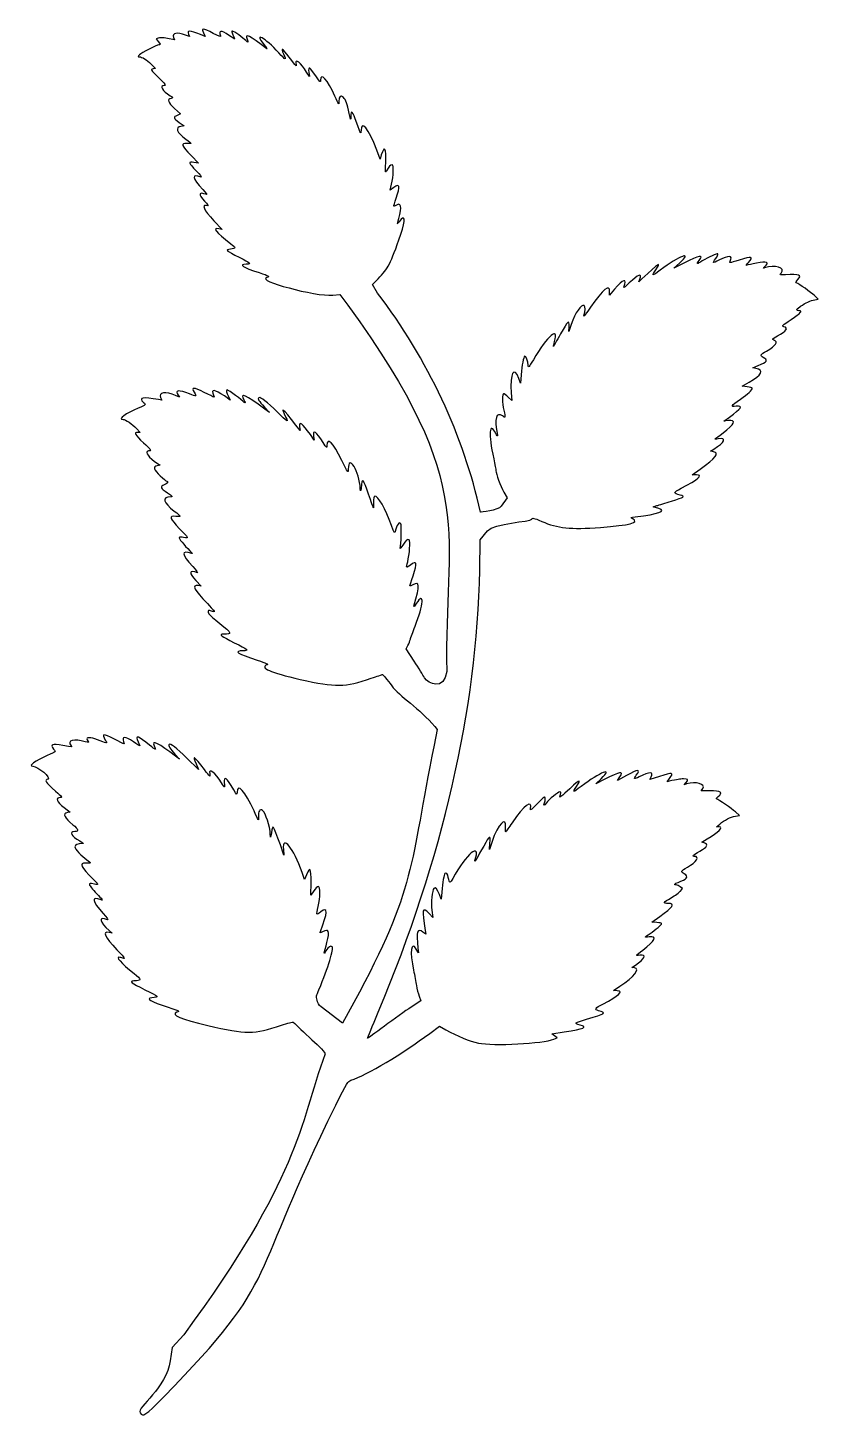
# Model space of a CAD drawing. Header units: centimetres. Extents: x -2.68 to 2.64, y -4.68 to 4.67.
import ezdxf

# ---------------------------------------------------------------- set-up
doc = ezdxf.new("R2010")
doc.units = ezdxf.units.CM
doc.header["$MEASUREMENT"] = 0
doc.layers.add('Layer 1', color=7, linetype='Continuous')

msp = doc.modelspace()

# ---------------------------------------------------------------- linework, layer by layer
at = {"layer": 'Layer 1', "color": 56, "lineweight": 25}
msp.add_open_spline([(-1.92169, -4.64641), (-1.94548, -4.61011), (-1.74218, -4.48082), (-1.71924, -4.29651), (-1.71924, -4.29651), (-1.71924, -4.29651), (-1.70647, -4.20728), (-1.70647, -4.20728), (-1.70647, -4.20728), (-1.70647, -4.20728), (-1.6282, -4.12297), (-1.6282, -4.12297), (-1.6282, -4.12297), (-0.8484, -3.05535), (-0.8536, -2.72912), (-0.67739, -2.23156), (-0.67739, -2.23156), (-0.67107, -2.2196), (-0.84999, -2.06252), (-0.89113, -2.01926), (-0.89113, -2.01926), (-0.89374, -2.01652), (-0.92995, -2.02566), (-0.97159, -2.03958), (-0.97159, -2.03958), (-1.15797, -2.10188), (-1.20766, -2.10211), (-1.46508, -2.04186), (-1.46508, -2.04186), (-1.64869, -1.99888), (-1.71899, -1.96846), (-1.67398, -1.95147), (-1.67398, -1.95147), (-1.65473, -1.9442), (-1.6558, -1.94361), (-1.73336, -1.91833), (-1.73336, -1.91833), (-1.85187, -1.87971), (-1.88763, -1.85915), (-1.84335, -1.85511), (-1.84335, -1.85511), (-1.7901, -1.85024), (-1.79162, -1.84843), (-1.88891, -1.80066), (-1.88891, -1.80066), (-1.9828, -1.75456), (-1.99893, -1.74209), (-1.96467, -1.74209), (-1.96467, -1.74209), (-1.91046, -1.74209), (-1.91002, -1.73269), (-1.96231, -1.69167), (-1.96231, -1.69167), (-2.0504, -1.62257), (-2.09377, -1.57319), (-2.05728, -1.58354), (-2.05728, -1.58354), (-2.05046, -1.58547), (-2.0386, -1.58885), (-2.03093, -1.59104), (-2.03093, -1.59104), (-2.02185, -1.59363), (-2.03804, -1.57306), (-2.07727, -1.53215), (-2.07727, -1.53215), (-2.16041, -1.44545), (-2.17799, -1.40666), (-2.13005, -1.4157), (-2.13005, -1.4157), (-2.13005, -1.4157), (-2.10999, -1.41948), (-2.10999, -1.41948), (-2.10999, -1.41948), (-2.10999, -1.41948), (-2.12989, -1.4025), (-2.12989, -1.4025), (-2.12989, -1.4025), (-2.1968, -1.3454), (-2.20314, -1.30406), (-2.141, -1.33004), (-2.141, -1.33004), (-2.13418, -1.33289), (-2.14695, -1.31445), (-2.16939, -1.28906), (-2.16939, -1.28906), (-2.24717, -1.20102), (-2.25175, -1.17078), (-2.18335, -1.19679), (-2.18335, -1.19679), (-2.16994, -1.20189), (-2.17692, -1.19215), (-2.21395, -1.15409), (-2.21395, -1.15409), (-2.24034, -1.12697), (-2.26193, -1.10028), (-2.26193, -1.09477), (-2.26193, -1.09477), (-2.26193, -1.0833), (-2.26082, -1.08315), (-2.22937, -1.09045), (-2.22937, -1.09045), (-2.19892, -1.09752), (-2.19995, -1.09337), (-2.23783, -1.05662), (-2.23783, -1.05662), (-2.32056, -0.97634), (-2.33485, -0.94511), (-2.28673, -0.94973), (-2.28673, -0.94973), (-2.24928, -0.95333), (-2.24811, -0.94909), (-2.28036, -0.92674), (-2.28036, -0.92674), (-2.31266, -0.90435), (-2.36114, -0.85225), (-2.36114, -0.83992), (-2.36114, -0.83992), (-2.36114, -0.82887), (-2.33736, -0.81813), (-2.31268, -0.81804), (-2.31268, -0.81804), (-2.29789, -0.81799), (-2.29949, -0.81598), (-2.32704, -0.80003), (-2.32704, -0.80003), (-2.38406, -0.76702), (-2.40016, -0.73748), (-2.36115, -0.73748), (-2.36115, -0.73748), (-2.33179, -0.73748), (-2.33615, -0.72097), (-2.37341, -0.69108), (-2.37341, -0.69108), (-2.43178, -0.64427), (-2.44464, -0.6162), (-2.41083, -0.60944), (-2.41083, -0.60944), (-2.41083, -0.60944), (-2.3923, -0.60573), (-2.3923, -0.60573), (-2.3923, -0.60573), (-2.3923, -0.60573), (-2.43207, -0.57563), (-2.43207, -0.57563), (-2.43207, -0.57563), (-2.48323, -0.5369), (-2.49381, -0.50803), (-2.45685, -0.50803), (-2.45685, -0.50803), (-2.44396, -0.50803), (-2.44891, -0.50165), (-2.48977, -0.46562), (-2.48977, -0.46562), (-2.55978, -0.40389), (-2.56793, -0.39112), (-2.54159, -0.38443), (-2.54159, -0.38443), (-2.51475, -0.37761), (-2.60793, -0.2972), (-2.64267, -0.2972), (-2.64267, -0.2972), (-2.67705, -0.2972), (-2.62701, -0.26006), (-2.54581, -0.2253), (-2.54581, -0.2253), (-2.48382, -0.19877), (-2.48717, -0.20216), (-2.50305, -0.18196), (-2.50305, -0.18196), (-2.5281, -0.15011), (-2.51421, -0.1446), (-2.44133, -0.15749), (-2.44133, -0.15749), (-2.37757, -0.16876), (-2.37538, -0.16884), (-2.3847, -0.15952), (-2.3847, -0.15952), (-2.41983, -0.12439), (-2.3625, -0.10831), (-2.29145, -0.13337), (-2.29145, -0.13337), (-2.27043, -0.14079), (-2.25881, -0.13623), (-2.27431, -0.12665), (-2.27431, -0.12665), (-2.27772, -0.12454), (-2.28051, -0.11842), (-2.28051, -0.11304), (-2.28051, -0.11304), (-2.28051, -0.09962), (-2.24038, -0.10548), (-2.18917, -0.12638), (-2.18917, -0.12638), (-2.14043, -0.14628), (-2.14052, -0.14629), (-2.15598, -0.12126), (-2.15598, -0.12126), (-2.18305, -0.07746), (-2.1722, -0.07647), (-2.09402, -0.11559), (-2.09402, -0.11559), (-2.06187, -0.13168), (-2.03344, -0.14587), (-2.03086, -0.14713), (-2.03086, -0.14713), (-2.02828, -0.14839), (-2.02897, -0.14202), (-2.03241, -0.13298), (-2.03241, -0.13298), (-2.04691, -0.09485), (-2.02375, -0.0948), (-1.96701, -0.13285), (-1.96701, -0.13285), (-1.94412, -0.1482), (-1.92441, -0.16076), (-1.9232, -0.16076), (-1.9232, -0.16076), (-1.92199, -0.16076), (-1.92707, -0.14826), (-1.93449, -0.13299), (-1.93449, -0.13299), (-1.95743, -0.08577), (-1.93353, -0.09288), (-1.85799, -0.15575), (-1.85799, -0.15575), (-1.8145, -0.19195), (-1.81167, -0.19241), (-1.82782, -0.16076), (-1.82782, -0.16076), (-1.85007, -0.11714), (-1.79268, -0.14476), (-1.68295, -0.23047), (-1.68295, -0.23047), (-1.68295, -0.23047), (-1.65728, -0.25052), (-1.65728, -0.25052), (-1.65728, -0.25052), (-1.65728, -0.25052), (-1.68756, -0.2165), (-1.68756, -0.2165), (-1.68756, -0.2165), (-1.71862, -0.18159), (-1.73332, -0.15722), (-1.72708, -0.15098), (-1.72708, -0.15098), (-1.7186, -0.1425), (-1.67851, -0.17318), (-1.60647, -0.24329), (-1.60647, -0.24329), (-1.60647, -0.24329), (-1.52907, -0.31861), (-1.52907, -0.31861), (-1.52907, -0.31861), (-1.52907, -0.31861), (-1.54512, -0.28233), (-1.54512, -0.28233), (-1.54512, -0.28233), (-1.57451, -0.21587), (-1.55995, -0.22581), (-1.48924, -0.32046), (-1.48924, -0.32046), (-1.45162, -0.37082), (-1.44828, -0.37329), (-1.45357, -0.34681), (-1.45357, -0.34681), (-1.46182, -0.30558), (-1.4158, -0.34176), (-1.37438, -0.40908), (-1.37438, -0.40908), (-1.35143, -0.44638), (-1.35297, -0.4464), (-1.35557, -0.40884), (-1.35557, -0.40884), (-1.35894, -0.36022), (-1.34195, -0.3728), (-1.29172, -0.45609), (-1.29172, -0.45609), (-1.27014, -0.49188), (-1.26974, -0.49217), (-1.26972, -0.4722), (-1.26972, -0.4722), (-1.26967, -0.40579), (-1.21477, -0.46627), (-1.15534, -0.5982), (-1.15534, -0.5982), (-1.12352, -0.66885), (-1.12344, -0.66895), (-1.12593, -0.63621), (-1.12593, -0.63621), (-1.12851, -0.60223), (-1.11501, -0.58174), (-1.09883, -0.5951), (-1.09883, -0.5951), (-1.07609, -0.61388), (-1.04803, -0.6991), (-1.04581, -0.7561), (-1.04581, -0.7561), (-1.04474, -0.78358), (-1.04463, -0.78341), (-1.03852, -0.74525), (-1.03852, -0.74525), (-1.02898, -0.68563), (-1.02885, -0.6858), (-0.97834, -0.82742), (-0.97834, -0.82742), (-0.97834, -0.82742), (-0.95401, -0.89563), (-0.95401, -0.89563), (-0.95401, -0.89563), (-0.95401, -0.89563), (-0.95769, -0.85701), (-0.95769, -0.85701), (-0.95769, -0.85701), (-0.96767, -0.75234), (-0.88831, -0.85033), (-0.83201, -1.0122), (-0.83201, -1.0122), (-0.83201, -1.0122), (-0.81519, -1.06056), (-0.81519, -1.06056), (-0.81519, -1.06056), (-0.81519, -1.06056), (-0.80209, -1.02771), (-0.80209, -1.02771), (-0.80209, -1.02771), (-0.77848, -0.96848), (-0.77035, -0.98242), (-0.77155, -1.08007), (-0.77155, -1.08007), (-0.77155, -1.08007), (-0.7726, -1.16529), (-0.7726, -1.16529), (-0.7726, -1.16529), (-0.7726, -1.16529), (-0.75295, -1.13588), (-0.75295, -1.13588), (-0.75295, -1.13588), (-0.74214, -1.11971), (-0.72911, -1.10648), (-0.724, -1.10648), (-0.724, -1.10648), (-0.7091, -1.10648), (-0.70867, -1.1797), (-0.72321, -1.24111), (-0.72321, -1.24111), (-0.7377, -1.3023), (-0.73773, -1.30225), (-0.70628, -1.27698), (-0.70628, -1.27698), (-0.65764, -1.23789), (-0.6585, -1.28163), (-0.70888, -1.40942), (-0.70888, -1.40942), (-0.71318, -1.42034), (-0.71247, -1.42041), (-0.69421, -1.41097), (-0.69421, -1.41097), (-0.65095, -1.3886), (-0.64453, -1.40457), (-0.6649, -1.48394), (-0.6649, -1.48394), (-0.67289, -1.51508), (-0.68137, -1.54615), (-0.68373, -1.55297), (-0.68373, -1.55297), (-0.6861, -1.55979), (-0.6808, -1.55382), (-0.67197, -1.5397), (-0.67197, -1.5397), (-0.65508, -1.51271), (-0.639, -1.50217), (-0.62937, -1.51179), (-0.62937, -1.51179), (-0.61726, -1.5239), (-0.65598, -1.64949), (-0.71855, -1.80101), (-0.71855, -1.80101), (-0.72559, -1.81806), (-0.73276, -1.8367), (-0.73449, -1.84242), (-0.73449, -1.84242), (-0.73622, -1.84815), (-0.73496, -1.89187), (-0.7037, -1.9159), (-0.7037, -1.9159), (-0.7037, -1.9159), (-0.56016, -2.02622), (-0.56016, -2.02622), (-0.56016, -2.02622), (-0.56016, -2.02622), (-0.48478, -1.88763), (-0.48478, -1.88763), (-0.48478, -1.88763), (-0.06112, -1.10871), (-0.10959, -0.97276), (0.05619, -0.15513), (0.05619, -0.15513), (0.05619, -0.15513), (0.07741, -0.05045), (0.07741, -0.05045), (0.07741, -0.05045), (0.07741, -0.05045), (0.06041, -0.03015), (0.06041, -0.03015), (0.06041, -0.03015), (-0.0379, 0.08722), (-0.18138, 0.17703), (-0.22928, 0.24342), (-0.22928, 0.24342), (-0.25996, 0.28594), (-0.28745, 0.32011), (-0.29036, 0.31935), (-0.29036, 0.31935), (-0.29327, 0.31859), (-0.32774, 0.30705), (-0.36697, 0.29371), (-0.36697, 0.29371), (-0.54576, 0.23292), (-0.60291, 0.23211), (-0.84446, 0.28697), (-0.84446, 0.28697), (-1.04865, 0.33334), (-1.12043, 0.36513), (-1.0662, 0.38519), (-1.0662, 0.38519), (-1.05664, 0.38873), (-1.07301, 0.39621), (-1.1335, 0.41594), (-1.1335, 0.41594), (-1.26781, 0.45977), (-1.29589, 0.47849), (-1.22775, 0.47877), (-1.22775, 0.47877), (-1.18639, 0.47896), (-1.19725, 0.48881), (-1.28807, 0.53352), (-1.28807, 0.53352), (-1.37695, 0.57728), (-1.39366, 0.5904), (-1.36071, 0.59057), (-1.36071, 0.59057), (-1.301, 0.59087), (-1.30321, 0.59757), (-1.3843, 0.66207), (-1.3843, 0.66207), (-1.422, 0.69206), (-1.45549, 0.72152), (-1.45871, 0.72755), (-1.45871, 0.72755), (-1.46767, 0.7443), (-1.46573, 0.75288), (-1.45372, 0.74953), (-1.45372, 0.74953), (-1.44775, 0.74787), (-1.43589, 0.7446), (-1.42736, 0.74228), (-1.42736, 0.74228), (-1.41587, 0.73915), (-1.42645, 0.75306), (-1.46824, 0.79605), (-1.46824, 0.79605), (-1.55804, 0.88841), (-1.57712, 0.92515), (-1.53123, 0.91735), (-1.53123, 0.91735), (-1.53123, 0.91735), (-1.51108, 0.91393), (-1.51108, 0.91393), (-1.51108, 0.91393), (-1.51108, 0.91393), (-1.54674, 0.95109), (-1.54674, 0.95109), (-1.54674, 0.95109), (-1.59703, 1.00349), (-1.59226, 1.02612), (-1.53589, 1.00254), (-1.53589, 1.00254), (-1.52907, 0.99969), (-1.54352, 1.01913), (-1.568, 1.04575), (-1.568, 1.04575), (-1.64528, 1.12978), (-1.64698, 1.15891), (-1.5731, 1.13289), (-1.5731, 1.13289), (-1.56583, 1.13033), (-1.57148, 1.13846), (-1.58672, 1.15252), (-1.58672, 1.15252), (-1.62623, 1.18894), (-1.66443, 1.23649), (-1.65876, 1.24216), (-1.65876, 1.24216), (-1.65598, 1.24494), (-1.64262, 1.24472), (-1.62908, 1.24166), (-1.62908, 1.24166), (-1.59269, 1.23345), (-1.59396, 1.23622), (-1.65585, 1.30019), (-1.65585, 1.30019), (-1.7243, 1.37095), (-1.72944, 1.38744), (-1.68163, 1.38284), (-1.68163, 1.38284), (-1.64176, 1.37901), (-1.64245, 1.3815), (-1.69156, 1.41851), (-1.69156, 1.41851), (-1.76716, 1.47547), (-1.77667, 1.51447), (-1.71498, 1.51447), (-1.71498, 1.51447), (-1.69987, 1.51447), (-1.70251, 1.51756), (-1.73782, 1.54121), (-1.73782, 1.54121), (-1.78545, 1.57312), (-1.79018, 1.58485), (-1.75949, 1.59497), (-1.75949, 1.59497), (-1.74042, 1.60126), (-1.72783, 1.61989), (-1.74265, 1.61989), (-1.74265, 1.61989), (-1.74551, 1.61989), (-1.76505, 1.636), (-1.78606, 1.65568), (-1.78606, 1.65568), (-1.83002, 1.69687), (-1.83598, 1.71707), (-1.80595, 1.72308), (-1.80595, 1.72308), (-1.80595, 1.72308), (-1.78764, 1.72674), (-1.78764, 1.72674), (-1.78764, 1.72674), (-1.78764, 1.72674), (-1.82381, 1.75337), (-1.82381, 1.75337), (-1.82381, 1.75337), (-1.88013, 1.79483), (-1.89261, 1.82453), (-1.85371, 1.82453), (-1.85371, 1.82453), (-1.84468, 1.82453), (-1.85679, 1.83914), (-1.89788, 1.87782), (-1.89788, 1.87782), (-1.9575, 1.93394), (-1.96573, 1.94855), (-1.93773, 1.94855), (-1.93773, 1.94855), (-1.93773, 1.94855), (-1.92097, 1.94855), (-1.92097, 1.94855), (-1.92097, 1.94855), (-1.92097, 1.94855), (-1.94548, 1.97414), (-1.94548, 1.97414), (-1.94548, 1.97414), (-1.97408, 2.004), (-2.02043, 2.03536), (-2.03595, 2.03536), (-2.03595, 2.03536), (-2.07405, 2.03536), (-2.01879, 2.07657), (-1.93433, 2.11114), (-1.93433, 2.11114), (-1.88164, 2.13271), (-1.88066, 2.13378), (-1.89867, 2.15008), (-1.89867, 2.15008), (-1.93456, 2.18256), (-1.90234, 2.18849), (-1.79791, 2.16863), (-1.79791, 2.16863), (-1.79791, 2.16863), (-1.77467, 2.16421), (-1.77467, 2.16421), (-1.77467, 2.16421), (-1.77467, 2.16421), (-1.78394, 2.18195), (-1.78394, 2.18195), (-1.78394, 2.18195), (-1.80241, 2.21732), (-1.74795, 2.22515), (-1.68303, 2.19646), (-1.68303, 2.19646), (-1.68303, 2.19646), (-1.65652, 2.18475), (-1.65652, 2.18475), (-1.65652, 2.18475), (-1.65652, 2.18475), (-1.66598, 2.19825), (-1.66598, 2.19825), (-1.66598, 2.19825), (-1.69046, 2.2332), (-1.66176, 2.2364), (-1.58864, 2.20687), (-1.58864, 2.20687), (-1.54191, 2.18799), (-1.53943, 2.18888), (-1.55741, 2.21797), (-1.55741, 2.21797), (-1.57918, 2.2532), (-1.56081, 2.2531), (-1.49049, 2.21759), (-1.49049, 2.21759), (-1.45749, 2.20093), (-1.42834, 2.18634), (-1.42572, 2.18519), (-1.42572, 2.18519), (-1.42309, 2.18403), (-1.42416, 2.19013), (-1.42809, 2.19875), (-1.42809, 2.19875), (-1.4475, 2.24134), (-1.42076, 2.2394), (-1.35503, 2.19345), (-1.35503, 2.19345), (-1.35503, 2.19345), (-1.31571, 2.16597), (-1.31571, 2.16597), (-1.31571, 2.16597), (-1.31571, 2.16597), (-1.32814, 2.19034), (-1.32814, 2.19034), (-1.32814, 2.19034), (-1.3415, 2.21652), (-1.34413, 2.23381), (-1.33475, 2.23381), (-1.33475, 2.23381), (-1.32817, 2.23381), (-1.23121, 2.16186), (-1.22563, 2.15285), (-1.22563, 2.15285), (-1.22364, 2.14963), (-1.21943, 2.147), (-1.21627, 2.147), (-1.21627, 2.147), (-1.21311, 2.147), (-1.21606, 2.15607), (-1.22281, 2.16715), (-1.22281, 2.16715), (-1.25457, 2.21924), (-1.20993, 2.19942), (-1.08322, 2.10516), (-1.08322, 2.10516), (-1.08322, 2.10516), (-1.05221, 2.0821), (-1.05221, 2.0821), (-1.05221, 2.0821), (-1.05221, 2.0821), (-1.08488, 2.11828), (-1.08488, 2.11828), (-1.08488, 2.11828), (-1.1237, 2.16126), (-1.13242, 2.17561), (-1.12318, 2.18132), (-1.12318, 2.18132), (-1.11191, 2.18829), (-1.06725, 2.15382), (-0.99795, 2.08467), (-0.99795, 2.08467), (-0.9319, 2.01877), (-0.92246, 2.01273), (-0.94073, 2.04805), (-0.94073, 2.04805), (-0.98182, 2.12751), (-0.96442, 2.11413), (-0.87339, 1.99623), (-0.87339, 1.99623), (-0.87339, 1.99623), (-0.84555, 1.96018), (-0.84555, 1.96018), (-0.84555, 1.96018), (-0.84555, 1.96018), (-0.84902, 1.98608), (-0.84902, 1.98608), (-0.84902, 1.98608), (-0.8545, 2.02695), (-0.82922, 2.00852), (-0.7763, 1.93306), (-0.7763, 1.93306), (-0.7763, 1.93306), (-0.7502, 1.89585), (-0.7502, 1.89585), (-0.7502, 1.89585), (-0.7502, 1.89585), (-0.75436, 1.92157), (-0.75436, 1.92157), (-0.75436, 1.92157), (-0.76243, 1.97142), (-0.73724, 1.95526), (-0.69011, 1.88035), (-0.69011, 1.88035), (-0.66547, 1.84119), (-0.66475, 1.84062), (-0.66469, 1.86039), (-0.66469, 1.86039), (-0.66451, 1.9214), (-0.62524, 1.88166), (-0.56493, 1.75943), (-0.56493, 1.75943), (-0.52276, 1.67395), (-0.52209, 1.67304), (-0.52195, 1.70052), (-0.52195, 1.70052), (-0.52139, 1.80979), (-0.44438, 1.68441), (-0.44054, 1.56798), (-0.44054, 1.56798), (-0.4397, 1.54249), (-0.43841, 1.54707), (-0.43162, 1.59975), (-0.43162, 1.59975), (-0.42626, 1.64131), (-0.42001, 1.63229), (-0.38537, 1.53309), (-0.38537, 1.53309), (-0.36751, 1.48193), (-0.35254, 1.44007), (-0.35212, 1.44007), (-0.35212, 1.44007), (-0.35169, 1.44007), (-0.35137, 1.45725), (-0.35141, 1.47824), (-0.35141, 1.47824), (-0.35144, 1.5029), (-0.34877, 1.51733), (-0.34386, 1.51902), (-0.34386, 1.51902), (-0.32373, 1.52591), (-0.26943, 1.43189), (-0.23022, 1.32226), (-0.23022, 1.32226), (-0.21133, 1.26945), (-0.20888, 1.26552), (-0.2052, 1.28213), (-0.2052, 1.28213), (-0.19515, 1.32746), (-0.17865, 1.3501), (-0.16746, 1.33389), (-0.16746, 1.33389), (-0.1616, 1.32541), (-0.16554, 1.19054), (-0.17228, 1.16883), (-0.17228, 1.16883), (-0.17414, 1.16283), (-0.16645, 1.17251), (-0.15518, 1.19036), (-0.15518, 1.19036), (-0.13432, 1.22339), (-0.12295, 1.23244), (-0.11132, 1.22526), (-0.11132, 1.22526), (-0.10252, 1.21982), (-0.10933, 1.12513), (-0.1219, 1.07798), (-0.1219, 1.07798), (-0.13383, 1.03325), (-0.13294, 1.03216), (-0.10354, 1.05553), (-0.10354, 1.05553), (-0.05993, 1.09019), (-0.05507, 1.07196), (-0.0845, 0.98403), (-0.0845, 0.98403), (-0.09662, 0.9478), (-0.10654, 0.91692), (-0.10654, 0.91541), (-0.10654, 0.91541), (-0.10654, 0.9139), (-0.09831, 0.91692), (-0.08825, 0.92213), (-0.08825, 0.92213), (-0.03961, 0.94728), (-0.03842, 0.92784), (-0.07951, 0.77966), (-0.07951, 0.77966), (-0.0814, 0.77284), (-0.07437, 0.78051), (-0.06388, 0.79671), (-0.06388, 0.79671), (-0.00846, 0.88232), (-0.01325, 0.79106), (-0.07189, 0.6441), (-0.07189, 0.6441), (-0.08705, 0.6061), (-0.10145, 0.56664), (-0.10388, 0.55641), (-0.10388, 0.55641), (-0.10631, 0.54618), (-0.11345, 0.52752), (-0.11975, 0.51495), (-0.11975, 0.51495), (-0.11975, 0.51495), (-0.1312, 0.49209), (-0.1312, 0.49209), (-0.1312, 0.49209), (-0.1312, 0.49209), (-0.07809, 0.40953), (-0.07809, 0.40953), (-0.07809, 0.40953), (-0.04888, 0.36412), (-0.01752, 0.31371), (-0.0084, 0.29752), (-0.0084, 0.29752), (0.01468, 0.25653), (0.12336, 0.20742), (0.14149, 0.34018), (0.14149, 0.34018), (0.11737, 1.26218), (0.37216, 1.57766), (-0.52513, 2.80348), (-0.52513, 2.80348), (-0.52513, 2.80348), (-0.57836, 2.87541), (-0.57836, 2.87541), (-0.57836, 2.87541), (-0.57836, 2.87541), (-0.62616, 2.87132), (-0.62616, 2.87132), (-0.62616, 2.87132), (-0.74236, 2.86139), (-1.14605, 2.97014), (-1.06838, 2.99045), (-1.06838, 2.99045), (-1.046, 2.9963), (-1.05369, 3.00106), (-1.12121, 3.02313), (-1.12121, 3.02313), (-1.23237, 3.05946), (-1.2627, 3.07923), (-1.20725, 3.07923), (-1.20725, 3.07923), (-1.16939, 3.07923), (-1.17906, 3.0888), (-1.25461, 3.12612), (-1.25461, 3.12612), (-1.34475, 3.17064), (-1.35026, 3.17575), (-1.31448, 3.18167), (-1.31448, 3.18167), (-1.27553, 3.18812), (-1.27542, 3.18928), (-1.31106, 3.21711), (-1.31106, 3.21711), (-1.41503, 3.29831), (-1.43775, 3.32672), (-1.39183, 3.31811), (-1.39183, 3.31811), (-1.39183, 3.31811), (-1.36868, 3.31377), (-1.36868, 3.31377), (-1.36868, 3.31377), (-1.36868, 3.31377), (-1.42484, 3.37182), (-1.42484, 3.37182), (-1.42484, 3.37182), (-1.49447, 3.44379), (-1.51333, 3.48938), (-1.46614, 3.47164), (-1.46614, 3.47164), (-1.46017, 3.4694), (-1.46994, 3.48366), (-1.48784, 3.50334), (-1.48784, 3.50334), (-1.53324, 3.55324), (-1.52835, 3.56871), (-1.47389, 3.54743), (-1.47389, 3.54743), (-1.46707, 3.54477), (-1.47853, 3.56042), (-1.49935, 3.58221), (-1.49935, 3.58221), (-1.57398, 3.6603), (-1.57848, 3.69214), (-1.51109, 3.66513), (-1.51109, 3.66513), (-1.50427, 3.6624), (-1.51892, 3.68124), (-1.54365, 3.707), (-1.54365, 3.707), (-1.59749, 3.7631), (-1.59934, 3.76988), (-1.55915, 3.76406), (-1.55915, 3.76406), (-1.55915, 3.76406), (-1.52969, 3.75979), (-1.52969, 3.75979), (-1.52969, 3.75979), (-1.52969, 3.75979), (-1.57679, 3.80864), (-1.57679, 3.80864), (-1.57679, 3.80864), (-1.64531, 3.8797), (-1.65023, 3.89386), (-1.6055, 3.89143), (-1.6055, 3.89143), (-1.5945, 3.89083), (-1.58313, 3.89062), (-1.58024, 3.89097), (-1.58024, 3.89097), (-1.57734, 3.89132), (-1.59234, 3.90465), (-1.61355, 3.9206), (-1.61355, 3.9206), (-1.67592, 3.96749), (-1.68814, 3.99911), (-1.64686, 4.00685), (-1.64686, 4.00685), (-1.64686, 4.00685), (-1.6257, 4.01082), (-1.6257, 4.01082), (-1.6257, 4.01082), (-1.6257, 4.01082), (-1.65785, 4.03337), (-1.65785, 4.03337), (-1.65785, 4.03337), (-1.69844, 4.06179), (-1.70046, 4.06856), (-1.67195, 4.08048), (-1.67195, 4.08048), (-1.67195, 4.08048), (-1.64896, 4.09008), (-1.64896, 4.09008), (-1.64896, 4.09008), (-1.64896, 4.09008), (-1.69044, 4.12809), (-1.69044, 4.12809), (-1.69044, 4.12809), (-1.73523, 4.16913), (-1.74174, 4.18863), (-1.7129, 4.19539), (-1.7129, 4.19539), (-1.69774, 4.19895), (-1.69778, 4.19907), (-1.7191, 4.21229), (-1.7191, 4.21229), (-1.77172, 4.24491), (-1.79292, 4.28224), (-1.75884, 4.28224), (-1.75884, 4.28224), (-1.74584, 4.28224), (-1.75131, 4.28974), (-1.79796, 4.33591), (-1.79796, 4.33591), (-1.85159, 4.38898), (-1.852, 4.38962), (-1.83485, 4.39327), (-1.83485, 4.39327), (-1.83485, 4.39327), (-1.81751, 4.39696), (-1.81751, 4.39696), (-1.81751, 4.39696), (-1.81751, 4.39696), (-1.84726, 4.42575), (-1.84726, 4.42575), (-1.84726, 4.42575), (-1.87815, 4.45565), (-1.90907, 4.47448), (-1.92727, 4.47448), (-1.92727, 4.47448), (-1.93685, 4.47448), (-1.93674, 4.47569), (-1.92608, 4.48747), (-1.92608, 4.48747), (-1.91416, 4.50065), (-1.80825, 4.55509), (-1.79455, 4.55509), (-1.79455, 4.55509), (-1.78406, 4.55509), (-1.78518, 4.56002), (-1.79994, 4.57878), (-1.79994, 4.57878), (-1.79994, 4.57878), (-1.81279, 4.59512), (-1.81279, 4.59512), (-1.81279, 4.59512), (-1.81279, 4.59512), (-1.79956, 4.60102), (-1.79956, 4.60102), (-1.79956, 4.60102), (-1.79064, 4.605), (-1.77063, 4.60393), (-1.73809, 4.59773), (-1.73809, 4.59773), (-1.73809, 4.59773), (-1.68985, 4.58854), (-1.68985, 4.58854), (-1.68985, 4.58854), (-1.68985, 4.58854), (-1.69632, 4.60569), (-1.69632, 4.60569), (-1.69632, 4.60569), (-1.70722, 4.63458), (-1.67186, 4.64126), (-1.61529, 4.621), (-1.61529, 4.621), (-1.61529, 4.621), (-1.58924, 4.61167), (-1.58924, 4.61167), (-1.58924, 4.61167), (-1.58924, 4.61167), (-1.59614, 4.62682), (-1.59614, 4.62682), (-1.59614, 4.62682), (-1.60848, 4.6539), (-1.58784, 4.65322), (-1.51566, 4.62416), (-1.51566, 4.62416), (-1.51566, 4.62416), (-1.483, 4.61101), (-1.483, 4.61101), (-1.483, 4.61101), (-1.483, 4.61101), (-1.49563, 4.63576), (-1.49563, 4.63576), (-1.49563, 4.63576), (-1.51311, 4.66995), (-1.50038, 4.66932), (-1.42997, 4.63249), (-1.42997, 4.63249), (-1.39027, 4.61173), (-1.37756, 4.60731), (-1.3809, 4.61544), (-1.3809, 4.61544), (-1.39676, 4.65413), (-1.37759, 4.65591), (-1.32593, 4.62054), (-1.32593, 4.62054), (-1.30331, 4.60505), (-1.2848, 4.59387), (-1.2848, 4.59569), (-1.2848, 4.59569), (-1.2848, 4.59751), (-1.29044, 4.61005), (-1.29733, 4.62355), (-1.29733, 4.62355), (-1.3072, 4.6429), (-1.308, 4.64811), (-1.30111, 4.64811), (-1.30111, 4.64811), (-1.29148, 4.64811), (-1.22469, 4.60056), (-1.21118, 4.58407), (-1.21118, 4.58407), (-1.19703, 4.56682), (-1.19081, 4.57241), (-1.20139, 4.59287), (-1.20139, 4.59287), (-1.22429, 4.63715), (-1.18376, 4.61739), (-1.06814, 4.52789), (-1.06814, 4.52789), (-1.06323, 4.52409), (-1.0723, 4.53713), (-1.08829, 4.55687), (-1.08829, 4.55687), (-1.16233, 4.64826), (-1.08268, 4.60432), (-0.98797, 4.50153), (-0.98797, 4.50153), (-0.93951, 4.44894), (-0.93754, 4.44843), (-0.95699, 4.49365), (-0.95699, 4.49365), (-0.97759, 4.54153), (-0.96772, 4.53583), (-0.91882, 4.47162), (-0.91882, 4.47162), (-0.86837, 4.40537), (-0.8682, 4.40522), (-0.87336, 4.43105), (-0.87336, 4.43105), (-0.88044, 4.46645), (-0.83967, 4.43309), (-0.80166, 4.37238), (-0.80166, 4.37238), (-0.80166, 4.37238), (-0.7824, 4.34161), (-0.7824, 4.34161), (-0.7824, 4.34161), (-0.7824, 4.34161), (-0.78652, 4.37166), (-0.78652, 4.37166), (-0.78652, 4.37166), (-0.79232, 4.41399), (-0.78089, 4.40795), (-0.74067, 4.34741), (-0.74067, 4.34741), (-0.71015, 4.30148), (-0.70811, 4.29966), (-0.70811, 4.31822), (-0.70811, 4.31822), (-0.70811, 4.37332), (-0.66216, 4.32188), (-0.61198, 4.21061), (-0.61198, 4.21061), (-0.58518, 4.15118), (-0.58415, 4.14984), (-0.58412, 4.17449), (-0.58412, 4.17449), (-0.58408, 4.20848), (-0.57123, 4.21966), (-0.55377, 4.20091), (-0.55377, 4.20091), (-0.53857, 4.1846), (-0.52979, 4.1599), (-0.51541, 4.09309), (-0.51541, 4.09309), (-0.50529, 4.04604), (-0.50471, 4.04498), (-0.50411, 4.07257), (-0.50411, 4.07257), (-0.50305, 4.12164), (-0.49383, 4.11163), (-0.46438, 4.0294), (-0.46438, 4.0294), (-0.43741, 3.9541), (-0.43609, 3.9518), (-0.43568, 3.97955), (-0.43568, 3.97955), (-0.43459, 4.05488), (-0.38532, 3.99308), (-0.3301, 3.84712), (-0.3301, 3.84712), (-0.3301, 3.84712), (-0.30743, 3.78719), (-0.30743, 3.78719), (-0.30743, 3.78719), (-0.30743, 3.78719), (-0.29942, 3.81431), (-0.29942, 3.81431), (-0.29942, 3.81431), (-0.27857, 3.88492), (-0.26477, 3.86088), (-0.26954, 3.76228), (-0.26954, 3.76228), (-0.27283, 3.69436), (-0.27246, 3.69113), (-0.26345, 3.70862), (-0.26345, 3.70862), (-0.25049, 3.73377), (-0.23661, 3.74893), (-0.22655, 3.74893), (-0.22655, 3.74893), (-0.2144, 3.74893), (-0.21626, 3.66921), (-0.2296, 3.61811), (-0.2296, 3.61811), (-0.2296, 3.61811), (-0.24028, 3.5772), (-0.24028, 3.5772), (-0.24028, 3.5772), (-0.24028, 3.5772), (-0.21607, 3.59474), (-0.21607, 3.59474), (-0.21607, 3.59474), (-0.17511, 3.62441), (-0.17102, 3.60717), (-0.19922, 3.52375), (-0.19922, 3.52375), (-0.20924, 3.49412), (-0.21607, 3.46988), (-0.21442, 3.46988), (-0.21442, 3.46988), (-0.21276, 3.46988), (-0.20333, 3.47406), (-0.19346, 3.47916), (-0.19346, 3.47916), (-0.1604, 3.49626), (-0.15951, 3.44455), (-0.19132, 3.35381), (-0.19132, 3.35381), (-0.19345, 3.34773), (-0.18842, 3.35251), (-0.18013, 3.36442), (-0.18013, 3.36442), (-0.13912, 3.42339), (-0.13286, 3.38089), (-0.16779, 3.28075), (-0.16779, 3.28075), (-0.23891, 3.07687), (-0.25077, 3.05367), (-0.32084, 2.9814), (-0.32084, 2.9814), (-0.32084, 2.9814), (-0.35855, 2.9425), (-0.35855, 2.9425), (-0.35855, 2.9425), (-0.35855, 2.9425), (-0.32486, 2.88528), (-0.32486, 2.88528), (-0.32486, 2.88528), (0.01421, 2.44316), (0.25862, 1.91484), (0.36728, 1.41193), (0.36728, 1.41193), (0.36812, 1.41109), (0.48647, 1.42183), (0.50778, 1.45212), (0.50778, 1.45212), (0.50778, 1.45212), (0.54653, 1.5072), (0.54653, 1.5072), (0.54653, 1.5072), (0.54653, 1.5072), (0.52477, 1.54679), (0.52477, 1.54679), (0.52477, 1.54679), (0.5014, 1.5893), (0.4721, 1.66908), (0.4721, 1.69018), (0.4721, 1.69018), (0.4721, 1.69728), (0.46524, 1.73377), (0.45687, 1.77126), (0.45687, 1.77126), (0.41973, 1.93748), (0.4271, 2.0274), (0.47086, 1.94175), (0.47086, 1.94175), (0.4796, 1.92464), (0.48393, 1.91984), (0.48205, 1.92935), (0.48205, 1.92935), (0.46013, 2.04016), (0.47314, 2.08975), (0.51611, 2.05915), (0.51611, 2.05915), (0.53677, 2.04444), (0.53655, 2.04346), (0.52482, 2.09678), (0.52482, 2.09678), (0.51363, 2.14764), (0.51265, 2.2084), (0.52301, 2.2084), (0.52301, 2.2084), (0.52713, 2.2084), (0.54115, 2.198), (0.55416, 2.1853), (0.55416, 2.1853), (0.55416, 2.1853), (0.57782, 2.1622), (0.57782, 2.1622), (0.57782, 2.1622), (0.57782, 2.1622), (0.57374, 2.21532), (0.57374, 2.21532), (0.57374, 2.21532), (0.56393, 2.34292), (0.59461, 2.40058), (0.62507, 2.3118), (0.62507, 2.3118), (0.62507, 2.3118), (0.63607, 2.27972), (0.63607, 2.27972), (0.63607, 2.27972), (0.63607, 2.27972), (0.64085, 2.33553), (0.64085, 2.33553), (0.64085, 2.33553), (0.64655, 2.40214), (0.65674, 2.45485), (0.6649, 2.45989), (0.6649, 2.45989), (0.67292, 2.46485), (0.68914, 2.42444), (0.68922, 2.39929), (0.68922, 2.39929), (0.68927, 2.38084), (0.69249, 2.3844), (0.72354, 2.43735), (0.72354, 2.43735), (0.81808, 2.59861), (0.89887, 2.66732), (0.86617, 2.55866), (0.86617, 2.55866), (0.86115, 2.54198), (0.85767, 2.52772), (0.85842, 2.52696), (0.85842, 2.52696), (0.85918, 2.5262), (0.8807, 2.56373), (0.90625, 2.61036), (0.90625, 2.61036), (0.95616, 2.70145), (0.9661, 2.70998), (0.96334, 2.65935), (0.96334, 2.65935), (0.96334, 2.65935), (0.96158, 2.62699), (0.96158, 2.62699), (0.96158, 2.62699), (0.96158, 2.62699), (0.97776, 2.6735), (0.97776, 2.6735), (0.97776, 2.6735), (1.00606, 2.75486), (1.04336, 2.80953), (1.06492, 2.80125), (1.06492, 2.80125), (1.07537, 2.79724), (1.07484, 2.76402), (1.06382, 2.73213), (1.06382, 2.73213), (1.06152, 2.72546), (1.08128, 2.75158), (1.10773, 2.79018), (1.10773, 2.79018), (1.18999, 2.91019), (1.23991, 2.95066), (1.23655, 2.89463), (1.23655, 2.89463), (1.23655, 2.89463), (1.23515, 2.87129), (1.23515, 2.87129), (1.23515, 2.87129), (1.23515, 2.87129), (1.26938, 2.91138), (1.26938, 2.91138), (1.26938, 2.91138), (1.32972, 2.98207), (1.35557, 2.98763), (1.33099, 2.92464), (1.33099, 2.92464), (1.32833, 2.91782), (1.34537, 2.93076), (1.36887, 2.9534), (1.36887, 2.9534), (1.43027, 3.01256), (1.45516, 3.02178), (1.43914, 2.97942), (1.43914, 2.97942), (1.43914, 2.97942), (1.43249, 2.96185), (1.43249, 2.96185), (1.43249, 2.96185), (1.43249, 2.96185), (1.45305, 2.98076), (1.45305, 2.98076), (1.45305, 2.98076), (1.57243, 3.0906), (1.58435, 3.09841), (1.54714, 3.04237), (1.54714, 3.04237), (1.51715, 2.99721), (1.52072, 2.99675), (1.57607, 3.03863), (1.57607, 3.03863), (1.70693, 3.13766), (1.80057, 3.17279), (1.70632, 3.0875), (1.70632, 3.0875), (1.70632, 3.0875), (1.66928, 3.05398), (1.66928, 3.05398), (1.66928, 3.05398), (1.66928, 3.05398), (1.73578, 3.08704), (1.73578, 3.08704), (1.73578, 3.08704), (1.84286, 3.14027), (1.86992, 3.14494), (1.83937, 3.10488), (1.83937, 3.10488), (1.81887, 3.07801), (1.82148, 3.07753), (1.85989, 3.10117), (1.85989, 3.10117), (1.90072, 3.12629), (1.96036, 3.1531), (1.96503, 3.14843), (1.96503, 3.14843), (1.96714, 3.14632), (1.96004, 3.13208), (1.94926, 3.11679), (1.94926, 3.11679), (1.92606, 3.08388), (1.92595, 3.08393), (1.97182, 3.10708), (1.97182, 3.10708), (2.03819, 3.14058), (2.06696, 3.13825), (2.04701, 3.10097), (2.04701, 3.10097), (2.03879, 3.08562), (2.03845, 3.08558), (2.10712, 3.10758), (2.10712, 3.10758), (2.19445, 3.13555), (2.20585, 3.13255), (2.1697, 3.09111), (2.1697, 3.09111), (2.1569, 3.07644), (2.15349, 3.0695), (2.16037, 3.07209), (2.16037, 3.07209), (2.16632, 3.07433), (2.19515, 3.08066), (2.22444, 3.08615), (2.22444, 3.08615), (2.29498, 3.09937), (2.31147, 3.0928), (2.28132, 3.06351), (2.28132, 3.06351), (2.26914, 3.05168), (2.26888, 3.05049), (2.27926, 3.05417), (2.27926, 3.05417), (2.34744, 3.07836), (2.42233, 3.05506), (2.39039, 3.0196), (2.39039, 3.0196), (2.37902, 3.00698), (2.3791, 3.00695), (2.4193, 3.00858), (2.4193, 3.00858), (2.51486, 3.01244), (2.53067, 3.00644), (2.50291, 2.97684), (2.50291, 2.97684), (2.49069, 2.96382), (2.48704, 2.95618), (2.49216, 2.95433), (2.49216, 2.95433), (2.50941, 2.9481), (2.59144, 2.89057), (2.61464, 2.86844), (2.61464, 2.86844), (2.61464, 2.86844), (2.63944, 2.84478), (2.63944, 2.84478), (2.63944, 2.84478), (2.63944, 2.84478), (2.61773, 2.84076), (2.61773, 2.84076), (2.61773, 2.84076), (2.58695, 2.83505), (2.55346, 2.81974), (2.52138, 2.79671), (2.52138, 2.79671), (2.48977, 2.77401), (2.48688, 2.76653), (2.50972, 2.76653), (2.50972, 2.76653), (2.53647, 2.76653), (2.52465, 2.75342), (2.45686, 2.70793), (2.45686, 2.70793), (2.39539, 2.66667), (2.39334, 2.66459), (2.40906, 2.65935), (2.40906, 2.65935), (2.44021, 2.64897), (2.42855, 2.63264), (2.365, 2.59766), (2.365, 2.59766), (2.32696, 2.57672), (2.32651, 2.57618), (2.34175, 2.56924), (2.34175, 2.56924), (2.37219, 2.55537), (2.35704, 2.53336), (2.29055, 2.49485), (2.29055, 2.49485), (2.25006, 2.4714), (2.24659, 2.46428), (2.26992, 2.45254), (2.26992, 2.45254), (2.30417, 2.43532), (2.29644, 2.42292), (2.23587, 2.39792), (2.23587, 2.39792), (2.23587, 2.39792), (2.19914, 2.38276), (2.19914, 2.38276), (2.19914, 2.38276), (2.19914, 2.38276), (2.21898, 2.3786), (2.21898, 2.3786), (2.21898, 2.3786), (2.27549, 2.36674), (2.26031, 2.33445), (2.17577, 2.28671), (2.17577, 2.28671), (2.17577, 2.28671), (2.12759, 2.2595), (2.12759, 2.2595), (2.12759, 2.2595), (2.12759, 2.2595), (2.16182, 2.25522), (2.16182, 2.25522), (2.16182, 2.25522), (2.18064, 2.25287), (2.19605, 2.24873), (2.19605, 2.24602), (2.19605, 2.24602), (2.19605, 2.23399), (2.1677, 2.20742), (2.11575, 2.17076), (2.11575, 2.17076), (2.05244, 2.12607), (2.04773, 2.11829), (2.08726, 2.12371), (2.08726, 2.12371), (2.13768, 2.13062), (2.12404, 2.10875), (2.04181, 2.05085), (2.04181, 2.05085), (2.04181, 2.05085), (2.004, 2.02422), (2.004, 2.02422), (2.004, 2.02422), (2.004, 2.02422), (2.0341, 2.02711), (2.0341, 2.02711), (2.0341, 2.02711), (2.09056, 2.03253), (2.07842, 2.00369), (1.99925, 1.94432), (1.99925, 1.94432), (1.97276, 1.92445), (1.94877, 1.90632), (1.94594, 1.90402), (1.94594, 1.90402), (1.94311, 1.90172), (1.95285, 1.90204), (1.96759, 1.90474), (1.96759, 1.90474), (2.02587, 1.9154), (2.01144, 1.88148), (1.93835, 1.83605), (1.93835, 1.83605), (1.93835, 1.83605), (1.91388, 1.82084), (1.91388, 1.82084), (1.91388, 1.82084), (1.91388, 1.82084), (1.93509, 1.81774), (1.93509, 1.81774), (1.93509, 1.81774), (1.97788, 1.81149), (1.95032, 1.77554), (1.84597, 1.70147), (1.84597, 1.70147), (1.84597, 1.70147), (1.79137, 1.66271), (1.79137, 1.66271), (1.79137, 1.66271), (1.79137, 1.66271), (1.81988, 1.66271), (1.81988, 1.66271), (1.81988, 1.66271), (1.86719, 1.66271), (1.83317, 1.63284), (1.71687, 1.57228), (1.71687, 1.57228), (1.66336, 1.54442), (1.6628, 1.53948), (1.71159, 1.52643), (1.71159, 1.52643), (1.74727, 1.51689), (1.74165, 1.51298), (1.65344, 1.48598), (1.65344, 1.48598), (1.61251, 1.47345), (1.56786, 1.45969), (1.55422, 1.45539), (1.55422, 1.45539), (1.55422, 1.45539), (1.52942, 1.44758), (1.52942, 1.44758), (1.52942, 1.44758), (1.52942, 1.44758), (1.56651, 1.43673), (1.56651, 1.43673), (1.56651, 1.43673), (1.62347, 1.42006), (1.56635, 1.39939), (1.40917, 1.37978), (1.40917, 1.37978), (1.37585, 1.37562), (1.37579, 1.37558), (1.3925, 1.36682), (1.3925, 1.36682), (1.44015, 1.34185), (1.3716, 1.32368), (1.17596, 1.30941), (1.17596, 1.30941), (0.96893, 1.29431), (0.88935, 1.30235), (0.77966, 1.34947), (0.77966, 1.34947), (0.72388, 1.37343), (0.71675, 1.37491), (0.71223, 1.36349), (0.71223, 1.36349), (0.70541, 1.3463), (0.45912, 1.34009), (0.41448, 1.2849), (0.41448, 1.2849), (0.41448, 1.2849), (0.36675, 1.22589), (0.36675, 1.22589), (0.36675, 1.22589), (0.36675, 1.22589), (0.36283, 1.02135), (0.36283, 1.02135), (0.36283, 1.02135), (0.34484, 0.08331), (0.11486, -0.91795), (-0.3201, -1.9519), (-0.3201, -1.9519), (-0.35953, -2.04563), (-0.39179, -2.12441), (-0.39179, -2.12698), (-0.39179, -2.12698), (-0.39179, -2.12954), (-0.34086, -2.09322), (-0.27862, -2.04625), (-0.27862, -2.04625), (-0.21638, -1.99928), (-0.13561, -1.9418), (-0.09914, -1.91852), (-0.09914, -1.91852), (-0.09914, -1.91852), (-0.03283, -1.87618), (-0.03283, -1.87618), (-0.03283, -1.87618), (-0.03283, -1.87618), (-0.04471, -1.84434), (-0.04471, -1.84434), (-0.04471, -1.84434), (-0.05124, -1.82683), (-0.05934, -1.79436), (-0.0627, -1.77219), (-0.0627, -1.77219), (-0.06606, -1.75002), (-0.07484, -1.70398), (-0.08222, -1.66987), (-0.08222, -1.66987), (-0.10891, -1.54648), (-0.09917, -1.46795), (-0.06452, -1.52724), (-0.06452, -1.52724), (-0.06452, -1.52724), (-0.05003, -1.55204), (-0.05003, -1.55204), (-0.05003, -1.55204), (-0.05003, -1.55204), (-0.05331, -1.52103), (-0.05331, -1.52103), (-0.05331, -1.52103), (-0.06523, -1.40836), (-0.0579, -1.38532), (-0.01894, -1.41306), (-0.01894, -1.41306), (-0.01894, -1.41306), (0.00088, -1.42717), (0.00088, -1.42717), (0.00088, -1.42717), (0.00088, -1.42717), (-0.00333, -1.40279), (-0.00333, -1.40279), (-0.00333, -1.40279), (-0.02819, -1.25889), (-0.02357, -1.23882), (0.02285, -1.28909), (0.02285, -1.28909), (0.02285, -1.28909), (0.04631, -1.3145), (0.04631, -1.3145), (0.04631, -1.3145), (0.04631, -1.3145), (0.04073, -1.26652), (0.04073, -1.26652), (0.04073, -1.26652), (0.03473, -1.21501), (0.04246, -1.13082), (0.05427, -1.11901), (0.05427, -1.11901), (0.06393, -1.10935), (0.07741, -1.12477), (0.09131, -1.1614), (0.09131, -1.1614), (0.09131, -1.1614), (0.10281, -1.19169), (0.10281, -1.19169), (0.10281, -1.19169), (0.10281, -1.19169), (0.10711, -1.14552), (0.10711, -1.14552), (0.10711, -1.14552), (0.11366, -1.07526), (0.12193, -1.02654), (0.1284, -1.02007), (0.1284, -1.02007), (0.13784, -1.01063), (0.14694, -1.02063), (0.15137, -1.04531), (0.15137, -1.04531), (0.15856, -1.08536), (0.16286, -1.08658), (0.18078, -1.05365), (0.18078, -1.05365), (0.27303, -0.88416), (0.37312, -0.80287), (0.33032, -0.9322), (0.33032, -0.9322), (0.32507, -0.94808), (0.34839, -0.90945), (0.38948, -0.83425), (0.38948, -0.83425), (0.42885, -0.7622), (0.43582, -0.7591), (0.43137, -0.81565), (0.43137, -0.81565), (0.43137, -0.81565), (0.42807, -0.85751), (0.42807, -0.85751), (0.42807, -0.85751), (0.42807, -0.85751), (0.4459, -0.80301), (0.4459, -0.80301), (0.4459, -0.80301), (0.48343, -0.68831), (0.54392, -0.62636), (0.53701, -0.7097), (0.53701, -0.7097), (0.53548, -0.72814), (0.53614, -0.74103), (0.53847, -0.73836), (0.53847, -0.73836), (0.5408, -0.73568), (0.5597, -0.70838), (0.58048, -0.67768), (0.58048, -0.67768), (0.66068, -0.55917), (0.71729, -0.51672), (0.70427, -0.58486), (0.70427, -0.58486), (0.70195, -0.59699), (0.71213, -0.58924), (0.75123, -0.5491), (0.75123, -0.5491), (0.79905, -0.5), (0.80125, -0.49855), (0.80348, -0.51459), (0.80348, -0.51459), (0.80476, -0.5238), (0.80262, -0.53729), (0.79872, -0.54458), (0.79872, -0.54458), (0.78751, -0.56552), (0.79611, -0.56561), (0.81099, -0.54471), (0.81099, -0.54471), (0.82825, -0.52048), (0.89006, -0.46995), (0.90245, -0.46995), (0.90245, -0.46995), (0.91184, -0.46995), (0.91158, -0.47595), (0.90099, -0.50406), (0.90099, -0.50406), (0.89842, -0.51088), (0.91415, -0.49955), (0.93594, -0.47889), (0.93594, -0.47889), (1.03126, -0.38851), (1.05184, -0.37644), (1.01346, -0.43343), (1.01346, -0.43343), (0.98392, -0.4773), (0.98783, -0.47738), (1.04481, -0.43407), (1.04481, -0.43407), (1.17496, -0.33513), (1.26624, -0.29946), (1.1796, -0.38139), (1.1796, -0.38139), (1.1796, -0.38139), (1.1434, -0.41562), (1.1434, -0.41562), (1.1434, -0.41562), (1.1434, -0.41562), (1.199, -0.3879), (1.199, -0.3879), (1.199, -0.3879), (1.30943, -0.33284), (1.33267, -0.32885), (1.30571, -0.36959), (1.30571, -0.36959), (1.30571, -0.36959), (1.28989, -0.39349), (1.28989, -0.39349), (1.28989, -0.39349), (1.28989, -0.39349), (1.34976, -0.36041), (1.34976, -0.36041), (1.34976, -0.36041), (1.4289, -0.31668), (1.447, -0.31609), (1.4159, -0.35824), (1.4159, -0.35824), (1.39584, -0.38543), (1.39897, -0.38714), (1.43536, -0.3689), (1.43536, -0.3689), (1.5065, -0.33324), (1.53436, -0.33338), (1.51578, -0.3693), (1.51578, -0.3693), (1.51578, -0.3693), (1.50616, -0.3879), (1.50616, -0.3879), (1.50616, -0.3879), (1.50616, -0.3879), (1.57088, -0.36691), (1.57088, -0.36691), (1.57088, -0.36691), (1.66123, -0.33761), (1.67036, -0.33954), (1.63856, -0.38124), (1.63856, -0.38124), (1.63856, -0.38124), (1.62256, -0.40222), (1.62256, -0.40222), (1.62256, -0.40222), (1.62256, -0.40222), (1.63701, -0.39893), (1.63701, -0.39893), (1.63701, -0.39893), (1.69193, -0.38641), (1.71022, -0.38342), (1.7326, -0.38328), (1.7326, -0.38328), (1.76532, -0.38309), (1.76949, -0.38805), (1.75229, -0.40669), (1.75229, -0.40669), (1.75229, -0.40669), (1.73828, -0.42187), (1.73828, -0.42187), (1.73828, -0.42187), (1.73828, -0.42187), (1.75378, -0.41709), (1.75378, -0.41709), (1.75378, -0.41709), (1.81588, -0.39794), (1.88338, -0.41693), (1.86312, -0.44786), (1.86312, -0.44786), (1.86312, -0.44786), (1.85272, -0.46373), (1.85272, -0.46373), (1.85272, -0.46373), (1.85272, -0.46373), (1.90817, -0.46373), (1.90817, -0.46373), (1.90817, -0.46373), (1.98734, -0.46373), (2.00154, -0.47293), (1.96618, -0.50133), (1.96618, -0.50133), (1.9568, -0.50886), (1.95218, -0.51613), (1.95591, -0.51748), (1.95591, -0.51748), (1.97121, -0.52301), (2.0565, -0.58195), (2.08216, -0.60473), (2.08216, -0.60473), (2.08216, -0.60473), (2.10972, -0.62919), (2.10972, -0.62919), (2.10972, -0.62919), (2.10972, -0.62919), (2.08317, -0.63343), (2.08317, -0.63343), (2.08317, -0.63343), (2.051, -0.63857), (2.00641, -0.66077), (1.97703, -0.68625), (1.97703, -0.68625), (1.97703, -0.68625), (1.95533, -0.70508), (1.95533, -0.70508), (1.95533, -0.70508), (1.95533, -0.70508), (1.97238, -0.70534), (1.97238, -0.70534), (1.97238, -0.70534), (2.00554, -0.70583), (1.96911, -0.7428), (1.89183, -0.78709), (1.89183, -0.78709), (1.89183, -0.78709), (1.85611, -0.80756), (1.85611, -0.80756), (1.85611, -0.80756), (1.85611, -0.80756), (1.87316, -0.81358), (1.87316, -0.81358), (1.87316, -0.81358), (1.90266, -0.824), (1.89439, -0.83947), (1.8439, -0.86829), (1.8439, -0.86829), (1.79891, -0.89398), (1.78817, -0.90403), (1.80573, -0.90403), (1.80573, -0.90403), (1.84519, -0.90403), (1.82157, -0.94198), (1.75998, -0.97754), (1.75998, -0.97754), (1.7154, -1.00328), (1.71316, -1.00793), (1.73859, -1.02202), (1.73859, -1.02202), (1.77078, -1.03986), (1.7552, -1.06082), (1.69642, -1.07873), (1.69642, -1.07873), (1.67181, -1.08623), (1.66521, -1.09626), (1.68488, -1.09626), (1.68488, -1.09626), (1.69132, -1.09626), (1.70318, -1.10161), (1.71123, -1.10815), (1.71123, -1.10815), (1.71123, -1.10815), (1.72587, -1.12004), (1.72587, -1.12004), (1.72587, -1.12004), (1.72587, -1.12004), (1.71328, -1.13696), (1.71328, -1.13696), (1.71328, -1.13696), (1.70636, -1.14626), (1.67778, -1.16698), (1.64976, -1.183), (1.64976, -1.183), (1.59591, -1.21378), (1.59254, -1.22029), (1.63041, -1.22029), (1.63041, -1.22029), (1.67877, -1.22029), (1.66348, -1.24436), (1.57393, -1.30923), (1.57393, -1.30923), (1.57393, -1.30923), (1.52122, -1.34741), (1.52122, -1.34741), (1.52122, -1.34741), (1.52122, -1.34741), (1.55378, -1.34928), (1.55378, -1.34928), (1.55378, -1.34928), (1.57169, -1.35031), (1.58634, -1.35351), (1.58634, -1.35639), (1.58634, -1.35639), (1.58634, -1.36383), (1.54756, -1.39692), (1.50824, -1.42303), (1.50824, -1.42303), (1.46769, -1.44995), (1.46756, -1.45047), (1.50251, -1.44569), (1.50251, -1.44569), (1.55862, -1.438), (1.54214, -1.47203), (1.45922, -1.53507), (1.45922, -1.53507), (1.43876, -1.55063), (1.41968, -1.56538), (1.41682, -1.56786), (1.41682, -1.56786), (1.41397, -1.57033), (1.42443, -1.57091), (1.44007, -1.56915), (1.44007, -1.56915), (1.48726, -1.56383), (1.4744, -1.59205), (1.41005, -1.63501), (1.41005, -1.63501), (1.41005, -1.63501), (1.38569, -1.65128), (1.38569, -1.65128), (1.38569, -1.65128), (1.38569, -1.65128), (1.40377, -1.65443), (1.40377, -1.65443), (1.40377, -1.65443), (1.44357, -1.66136), (1.40195, -1.7133), (1.30515, -1.77751), (1.30515, -1.77751), (1.30515, -1.77751), (1.26174, -1.80631), (1.26174, -1.80631), (1.26174, -1.80631), (1.26174, -1.80631), (1.288, -1.80824), (1.288, -1.80824), (1.288, -1.80824), (1.33186, -1.81146), (1.30064, -1.84019), (1.19109, -1.89744), (1.19109, -1.89744), (1.13738, -1.92551), (1.13244, -1.93308), (1.16206, -1.94196), (1.16206, -1.94196), (1.21625, -1.95821), (1.21217, -1.96113), (1.08165, -1.99943), (1.08165, -1.99943), (0.99788, -2.02401), (0.99468, -2.02685), (1.03737, -2.03881), (1.03737, -2.03881), (1.08927, -2.05334), (1.06854, -2.06225), (0.93041, -2.08479), (0.93041, -2.08479), (0.93041, -2.08479), (0.84809, -2.09822), (0.84809, -2.09822), (0.84809, -2.09822), (0.84809, -2.09822), (0.8653, -2.11138), (0.8653, -2.11138), (0.8653, -2.11138), (0.8653, -2.11138), (0.88251, -2.12454), (0.88251, -2.12454), (0.88251, -2.12454), (0.88251, -2.12454), (0.86081, -2.13379), (0.86081, -2.13379), (0.86081, -2.13379), (0.79218, -2.16305), (0.45119, -2.18074), (0.35427, -2.16006), (0.35427, -2.16006), (0.29422, -2.14725), (0.21083, -2.1131), (0.1358, -2.07058), (0.1358, -2.07058), (0.1358, -2.07058), (0.09129, -2.04536), (0.09129, -2.04536), (0.09129, -2.04536), (0.09129, -2.04536), (0.02629, -2.09445), (0.02629, -2.09445), (0.02629, -2.09445), (-0.15499, -2.23136), (-0.39509, -2.37435), (-0.50349, -2.40996), (-0.50349, -2.40996), (-0.52419, -2.41676), (-0.52908, -2.4248), (-0.60478, -2.5768), (-0.60478, -2.5768), (-1.19732, -3.76644), (-0.96441, -3.72991), (-1.76237, -4.53927), (-1.76237, -4.53927), (-1.89028, -4.66901), (-1.90181, -4.67677), (-1.92168, -4.64645), (-1.92168, -4.64645), (-1.92168, -4.64645), (-1.92169, -4.64641), (-1.92169, -4.64641)], degree=3, knots=[0, 0, 0, 0, 0.0019157, 0.0019157, 0.0019157, 0.0019157, 0.0038314, 0.0038314, 0.0038314, 0.0038314, 0.0057471, 0.0057471, 0.0057471, 0.0057471, 0.0076628, 0.0076628, 0.0076628, 0.0076628, 0.0095785, 0.0095785, 0.0095785, 0.0095785, 0.0114943, 0.0114943, 0.0114943, 0.0114943, 0.01341, 0.01341, 0.01341, 0.01341, 0.0153257, 0.0153257, 0.0153257, 0.0153257, 0.0172414, 0.0172414, 0.0172414, 0.0172414, 0.0191571, 0.0191571, 0.0191571, 0.0191571, 0.0210728, 0.0210728, 0.0210728, 0.0210728, 0.0229885, 0.0229885, 0.0229885, 0.0229885, 0.0249042, 0.0249042, 0.0249042, 0.0249042, 0.0268199, 0.0268199, 0.0268199, 0.0268199, 0.0287356, 0.0287356, 0.0287356, 0.0287356, 0.0306513, 0.0306513, 0.0306513, 0.0306513, 0.032567, 0.032567, 0.032567, 0.032567, 0.0344828, 0.0344828, 0.0344828, 0.0344828, 0.0363985, 0.0363985, 0.0363985, 0.0363985, 0.0383142, 0.0383142, 0.0383142, 0.0383142, 0.0402299, 0.0402299, 0.0402299, 0.0402299, 0.0421456, 0.0421456, 0.0421456, 0.0421456, 0.0440613, 0.0440613, 0.0440613, 0.0440613, 0.045977, 0.045977, 0.045977, 0.045977, 0.0478927, 0.0478927, 0.0478927, 0.0478927, 0.0498084, 0.0498084, 0.0498084, 0.0498084, 0.0517241, 0.0517241, 0.0517241, 0.0517241, 0.0536398, 0.0536398, 0.0536398, 0.0536398, 0.0555556, 0.0555556, 0.0555556, 0.0555556, 0.0574713, 0.0574713, 0.0574713, 0.0574713, 0.059387, 0.059387, 0.059387, 0.059387, 0.0613027, 0.0613027, 0.0613027, 0.0613027, 0.0632184, 0.0632184, 0.0632184, 0.0632184, 0.0651341, 0.0651341, 0.0651341, 0.0651341, 0.0670498, 0.0670498, 0.0670498, 0.0670498, 0.0689655, 0.0689655, 0.0689655, 0.0689655, 0.0708812, 0.0708812, 0.0708812, 0.0708812, 0.0727969, 0.0727969, 0.0727969, 0.0727969, 0.0747126, 0.0747126, 0.0747126, 0.0747126, 0.0766284, 0.0766284, 0.0766284, 0.0766284, 0.0785441, 0.0785441, 0.0785441, 0.0785441, 0.0804598, 0.0804598, 0.0804598, 0.0804598, 0.0823755, 0.0823755, 0.0823755, 0.0823755, 0.0842912, 0.0842912, 0.0842912, 0.0842912, 0.0862069, 0.0862069, 0.0862069, 0.0862069, 0.0881226, 0.0881226, 0.0881226, 0.0881226, 0.0900383, 0.0900383, 0.0900383, 0.0900383, 0.091954, 0.091954, 0.091954, 0.091954, 0.0938697, 0.0938697, 0.0938697, 0.0938697, 0.0957854, 0.0957854, 0.0957854, 0.0957854, 0.0977011, 0.0977011, 0.0977011, 0.0977011, 0.0996169, 0.0996169, 0.0996169, 0.0996169, 0.1015326, 0.1015326, 0.1015326, 0.1015326, 0.1034483, 0.1034483, 0.1034483, 0.1034483, 0.105364, 0.105364, 0.105364, 0.105364, 0.1072797, 0.1072797, 0.1072797, 0.1072797, 0.1091954, 0.1091954, 0.1091954, 0.1091954, 0.1111111, 0.1111111, 0.1111111, 0.1111111, 0.1130268, 0.1130268, 0.1130268, 0.1130268, 0.1149425, 0.1149425, 0.1149425, 0.1149425, 0.1168582, 0.1168582, 0.1168582, 0.1168582, 0.1187739, 0.1187739, 0.1187739, 0.1187739, 0.1206897, 0.1206897, 0.1206897, 0.1206897, 0.1226054, 0.1226054, 0.1226054, 0.1226054, 0.1245211, 0.1245211, 0.1245211, 0.1245211, 0.1264368, 0.1264368, 0.1264368, 0.1264368, 0.1283525, 0.1283525, 0.1283525, 0.1283525, 0.1302682, 0.1302682, 0.1302682, 0.1302682, 0.1321839, 0.1321839, 0.1321839, 0.1321839, 0.1340996, 0.1340996, 0.1340996, 0.1340996, 0.1360153, 0.1360153, 0.1360153, 0.1360153, 0.137931, 0.137931, 0.137931, 0.137931, 0.1398467, 0.1398467, 0.1398467, 0.1398467, 0.1417625, 0.1417625, 0.1417625, 0.1417625, 0.1436782, 0.1436782, 0.1436782, 0.1436782, 0.1455939, 0.1455939, 0.1455939, 0.1455939, 0.1475096, 0.1475096, 0.1475096, 0.1475096, 0.1494253, 0.1494253, 0.1494253, 0.1494253, 0.151341, 0.151341, 0.151341, 0.151341, 0.1532567, 0.1532567, 0.1532567, 0.1532567, 0.1551724, 0.1551724, 0.1551724, 0.1551724, 0.1570881, 0.1570881, 0.1570881, 0.1570881, 0.1590038, 0.1590038, 0.1590038, 0.1590038, 0.1609195, 0.1609195, 0.1609195, 0.1609195, 0.1628352, 0.1628352, 0.1628352, 0.1628352, 0.164751, 0.164751, 0.164751, 0.164751, 0.1666667, 0.1666667, 0.1666667, 0.1666667, 0.1685824, 0.1685824, 0.1685824, 0.1685824, 0.1704981, 0.1704981, 0.1704981, 0.1704981, 0.1724138, 0.1724138, 0.1724138, 0.1724138, 0.1743295, 0.1743295, 0.1743295, 0.1743295, 0.1762452, 0.1762452, 0.1762452, 0.1762452, 0.1781609, 0.1781609, 0.1781609, 0.1781609, 0.1800766, 0.1800766, 0.1800766, 0.1800766, 0.1819923, 0.1819923, 0.1819923, 0.1819923, 0.183908, 0.183908, 0.183908, 0.183908, 0.1858238, 0.1858238, 0.1858238, 0.1858238, 0.1877395, 0.1877395, 0.1877395, 0.1877395, 0.1896552, 0.1896552, 0.1896552, 0.1896552, 0.1915709, 0.1915709, 0.1915709, 0.1915709, 0.1934866, 0.1934866, 0.1934866, 0.1934866, 0.1954023, 0.1954023, 0.1954023, 0.1954023, 0.197318, 0.197318, 0.197318, 0.197318, 0.1992337, 0.1992337, 0.1992337, 0.1992337, 0.2011494, 0.2011494, 0.2011494, 0.2011494, 0.2030651, 0.2030651, 0.2030651, 0.2030651, 0.2049808, 0.2049808, 0.2049808, 0.2049808, 0.2068966, 0.2068966, 0.2068966, 0.2068966, 0.2088123, 0.2088123, 0.2088123, 0.2088123, 0.210728, 0.210728, 0.210728, 0.210728, 0.2126437, 0.2126437, 0.2126437, 0.2126437, 0.2145594, 0.2145594, 0.2145594, 0.2145594, 0.2164751, 0.2164751, 0.2164751, 0.2164751, 0.2183908, 0.2183908, 0.2183908, 0.2183908, 0.2203065, 0.2203065, 0.2203065, 0.2203065, 0.2222222, 0.2222222, 0.2222222, 0.2222222, 0.2241379, 0.2241379, 0.2241379, 0.2241379, 0.2260536, 0.2260536, 0.2260536, 0.2260536, 0.2279693, 0.2279693, 0.2279693, 0.2279693, 0.2298851, 0.2298851, 0.2298851, 0.2298851, 0.2318008, 0.2318008, 0.2318008, 0.2318008, 0.2337165, 0.2337165, 0.2337165, 0.2337165, 0.2356322, 0.2356322, 0.2356322, 0.2356322, 0.2375479, 0.2375479, 0.2375479, 0.2375479, 0.2394636, 0.2394636, 0.2394636, 0.2394636, 0.2413793, 0.2413793, 0.2413793, 0.2413793, 0.243295, 0.243295, 0.243295, 0.243295, 0.2452107, 0.2452107, 0.2452107, 0.2452107, 0.2471264, 0.2471264, 0.2471264, 0.2471264, 0.2490421, 0.2490421, 0.2490421, 0.2490421, 0.2509579, 0.2509579, 0.2509579, 0.2509579, 0.2528736, 0.2528736, 0.2528736, 0.2528736, 0.2547893, 0.2547893, 0.2547893, 0.2547893, 0.256705, 0.256705, 0.256705, 0.256705, 0.2586207, 0.2586207, 0.2586207, 0.2586207, 0.2605364, 0.2605364, 0.2605364, 0.2605364, 0.2624521, 0.2624521, 0.2624521, 0.2624521, 0.2643678, 0.2643678, 0.2643678, 0.2643678, 0.2662835, 0.2662835, 0.2662835, 0.2662835, 0.2681992, 0.2681992, 0.2681992, 0.2681992, 0.2701149, 0.2701149, 0.2701149, 0.2701149, 0.2720307, 0.2720307, 0.2720307, 0.2720307, 0.2739464, 0.2739464, 0.2739464, 0.2739464, 0.2758621, 0.2758621, 0.2758621, 0.2758621, 0.2777778, 0.2777778, 0.2777778, 0.2777778, 0.2796935, 0.2796935, 0.2796935, 0.2796935, 0.2816092, 0.2816092, 0.2816092, 0.2816092, 0.2835249, 0.2835249, 0.2835249, 0.2835249, 0.2854406, 0.2854406, 0.2854406, 0.2854406, 0.2873563, 0.2873563, 0.2873563, 0.2873563, 0.289272, 0.289272, 0.289272, 0.289272, 0.2911877, 0.2911877, 0.2911877, 0.2911877, 0.2931034, 0.2931034, 0.2931034, 0.2931034, 0.2950192, 0.2950192, 0.2950192, 0.2950192, 0.2969349, 0.2969349, 0.2969349, 0.2969349, 0.2988506, 0.2988506, 0.2988506, 0.2988506, 0.3007663, 0.3007663, 0.3007663, 0.3007663, 0.302682, 0.302682, 0.302682, 0.302682, 0.3045977, 0.3045977, 0.3045977, 0.3045977, 0.3065134, 0.3065134, 0.3065134, 0.3065134, 0.3084291, 0.3084291, 0.3084291, 0.3084291, 0.3103448, 0.3103448, 0.3103448, 0.3103448, 0.3122605, 0.3122605, 0.3122605, 0.3122605, 0.3141762, 0.3141762, 0.3141762, 0.3141762, 0.316092, 0.316092, 0.316092, 0.316092, 0.3180077, 0.3180077, 0.3180077, 0.3180077, 0.3199234, 0.3199234, 0.3199234, 0.3199234, 0.3218391, 0.3218391, 0.3218391, 0.3218391, 0.3237548, 0.3237548, 0.3237548, 0.3237548, 0.3256705, 0.3256705, 0.3256705, 0.3256705, 0.3275862, 0.3275862, 0.3275862, 0.3275862, 0.3295019, 0.3295019, 0.3295019, 0.3295019, 0.3314176, 0.3314176, 0.3314176, 0.3314176, 0.3333333, 0.3333333, 0.3333333, 0.3333333, 0.335249, 0.335249, 0.335249, 0.335249, 0.3371648, 0.3371648, 0.3371648, 0.3371648, 0.3390805, 0.3390805, 0.3390805, 0.3390805, 0.3409962, 0.3409962, 0.3409962, 0.3409962, 0.3429119, 0.3429119, 0.3429119, 0.3429119, 0.3448276, 0.3448276, 0.3448276, 0.3448276, 0.3467433, 0.3467433, 0.3467433, 0.3467433, 0.348659, 0.348659, 0.348659, 0.348659, 0.3505747, 0.3505747, 0.3505747, 0.3505747, 0.3524904, 0.3524904, 0.3524904, 0.3524904, 0.3544061, 0.3544061, 0.3544061, 0.3544061, 0.3563218, 0.3563218, 0.3563218, 0.3563218, 0.3582375, 0.3582375, 0.3582375, 0.3582375, 0.3601533, 0.3601533, 0.3601533, 0.3601533, 0.362069, 0.362069, 0.362069, 0.362069, 0.3639847, 0.3639847, 0.3639847, 0.3639847, 0.3659004, 0.3659004, 0.3659004, 0.3659004, 0.3678161, 0.3678161, 0.3678161, 0.3678161, 0.3697318, 0.3697318, 0.3697318, 0.3697318, 0.3716475, 0.3716475, 0.3716475, 0.3716475, 0.3735632, 0.3735632, 0.3735632, 0.3735632, 0.3754789, 0.3754789, 0.3754789, 0.3754789, 0.3773946, 0.3773946, 0.3773946, 0.3773946, 0.3793103, 0.3793103, 0.3793103, 0.3793103, 0.3812261, 0.3812261, 0.3812261, 0.3812261, 0.3831418, 0.3831418, 0.3831418, 0.3831418, 0.3850575, 0.3850575, 0.3850575, 0.3850575, 0.3869732, 0.3869732, 0.3869732, 0.3869732, 0.3888889, 0.3888889, 0.3888889, 0.3888889, 0.3908046, 0.3908046, 0.3908046, 0.3908046, 0.3927203, 0.3927203, 0.3927203, 0.3927203, 0.394636, 0.394636, 0.394636, 0.394636, 0.3965517, 0.3965517, 0.3965517, 0.3965517, 0.3984674, 0.3984674, 0.3984674, 0.3984674, 0.4003831, 0.4003831, 0.4003831, 0.4003831, 0.4022989, 0.4022989, 0.4022989, 0.4022989, 0.4042146, 0.4042146, 0.4042146, 0.4042146, 0.4061303, 0.4061303, 0.4061303, 0.4061303, 0.408046, 0.408046, 0.408046, 0.408046, 0.4099617, 0.4099617, 0.4099617, 0.4099617, 0.4118774, 0.4118774, 0.4118774, 0.4118774, 0.4137931, 0.4137931, 0.4137931, 0.4137931, 0.4157088, 0.4157088, 0.4157088, 0.4157088, 0.4176245, 0.4176245, 0.4176245, 0.4176245, 0.4195402, 0.4195402, 0.4195402, 0.4195402, 0.4214559, 0.4214559, 0.4214559, 0.4214559, 0.4233716, 0.4233716, 0.4233716, 0.4233716, 0.4252874, 0.4252874, 0.4252874, 0.4252874, 0.4272031, 0.4272031, 0.4272031, 0.4272031, 0.4291188, 0.4291188, 0.4291188, 0.4291188, 0.4310345, 0.4310345, 0.4310345, 0.4310345, 0.4329502, 0.4329502, 0.4329502, 0.4329502, 0.4348659, 0.4348659, 0.4348659, 0.4348659, 0.4367816, 0.4367816, 0.4367816, 0.4367816, 0.4386973, 0.4386973, 0.4386973, 0.4386973, 0.440613, 0.440613, 0.440613, 0.440613, 0.4425287, 0.4425287, 0.4425287, 0.4425287, 0.4444444, 0.4444444, 0.4444444, 0.4444444, 0.4463602, 0.4463602, 0.4463602, 0.4463602, 0.4482759, 0.4482759, 0.4482759, 0.4482759, 0.4501916, 0.4501916, 0.4501916, 0.4501916, 0.4521073, 0.4521073, 0.4521073, 0.4521073, 0.454023, 0.454023, 0.454023, 0.454023, 0.4559387, 0.4559387, 0.4559387, 0.4559387, 0.4578544, 0.4578544, 0.4578544, 0.4578544, 0.4597701, 0.4597701, 0.4597701, 0.4597701, 0.4616858, 0.4616858, 0.4616858, 0.4616858, 0.4636015, 0.4636015, 0.4636015, 0.4636015, 0.4655172, 0.4655172, 0.4655172, 0.4655172, 0.467433, 0.467433, 0.467433, 0.467433, 0.4693487, 0.4693487, 0.4693487, 0.4693487, 0.4712644, 0.4712644, 0.4712644, 0.4712644, 0.4731801, 0.4731801, 0.4731801, 0.4731801, 0.4750958, 0.4750958, 0.4750958, 0.4750958, 0.4770115, 0.4770115, 0.4770115, 0.4770115, 0.4789272, 0.4789272, 0.4789272, 0.4789272, 0.4808429, 0.4808429, 0.4808429, 0.4808429, 0.4827586, 0.4827586, 0.4827586, 0.4827586, 0.4846743, 0.4846743, 0.4846743, 0.4846743, 0.48659, 0.48659, 0.48659, 0.48659, 0.4885057, 0.4885057, 0.4885057, 0.4885057, 0.4904215, 0.4904215, 0.4904215, 0.4904215, 0.4923372, 0.4923372, 0.4923372, 0.4923372, 0.4942529, 0.4942529, 0.4942529, 0.4942529, 0.4961686, 0.4961686, 0.4961686, 0.4961686, 0.4980843, 0.4980843, 0.4980843, 0.4980843, 0.5, 0.5, 0.5, 0.5, 0.5019157, 0.5019157, 0.5019157, 0.5019157, 0.5038314, 0.5038314, 0.5038314, 0.5038314, 0.5057471, 0.5057471, 0.5057471, 0.5057471, 0.5076628, 0.5076628, 0.5076628, 0.5076628, 0.5095785, 0.5095785, 0.5095785, 0.5095785, 0.5114943, 0.5114943, 0.5114943, 0.5114943, 0.51341, 0.51341, 0.51341, 0.51341, 0.5153257, 0.5153257, 0.5153257, 0.5153257, 0.5172414, 0.5172414, 0.5172414, 0.5172414, 0.5191571, 0.5191571, 0.5191571, 0.5191571, 0.5210728, 0.5210728, 0.5210728, 0.5210728, 0.5229885, 0.5229885, 0.5229885, 0.5229885, 0.5249042, 0.5249042, 0.5249042, 0.5249042, 0.5268199, 0.5268199, 0.5268199, 0.5268199, 0.5287356, 0.5287356, 0.5287356, 0.5287356, 0.5306513, 0.5306513, 0.5306513, 0.5306513, 0.532567, 0.532567, 0.532567, 0.532567, 0.5344828, 0.5344828, 0.5344828, 0.5344828, 0.5363985, 0.5363985, 0.5363985, 0.5363985, 0.5383142, 0.5383142, 0.5383142, 0.5383142, 0.5402299, 0.5402299, 0.5402299, 0.5402299, 0.5421456, 0.5421456, 0.5421456, 0.5421456, 0.5440613, 0.5440613, 0.5440613, 0.5440613, 0.545977, 0.545977, 0.545977, 0.545977, 0.5478927, 0.5478927, 0.5478927, 0.5478927, 0.5498084, 0.5498084, 0.5498084, 0.5498084, 0.5517241, 0.5517241, 0.5517241, 0.5517241, 0.5536398, 0.5536398, 0.5536398, 0.5536398, 0.5555556, 0.5555556, 0.5555556, 0.5555556, 0.5574713, 0.5574713, 0.5574713, 0.5574713, 0.559387, 0.559387, 0.559387, 0.559387, 0.5613027, 0.5613027, 0.5613027, 0.5613027, 0.5632184, 0.5632184, 0.5632184, 0.5632184, 0.5651341, 0.5651341, 0.5651341, 0.5651341, 0.5670498, 0.5670498, 0.5670498, 0.5670498, 0.5689655, 0.5689655, 0.5689655, 0.5689655, 0.5708812, 0.5708812, 0.5708812, 0.5708812, 0.5727969, 0.5727969, 0.5727969, 0.5727969, 0.5747126, 0.5747126, 0.5747126, 0.5747126, 0.5766284, 0.5766284, 0.5766284, 0.5766284, 0.5785441, 0.5785441, 0.5785441, 0.5785441, 0.5804598, 0.5804598, 0.5804598, 0.5804598, 0.5823755, 0.5823755, 0.5823755, 0.5823755, 0.5842912, 0.5842912, 0.5842912, 0.5842912, 0.5862069, 0.5862069, 0.5862069, 0.5862069, 0.5881226, 0.5881226, 0.5881226, 0.5881226, 0.5900383, 0.5900383, 0.5900383, 0.5900383, 0.591954, 0.591954, 0.591954, 0.591954, 0.5938697, 0.5938697, 0.5938697, 0.5938697, 0.5957854, 0.5957854, 0.5957854, 0.5957854, 0.5977011, 0.5977011, 0.5977011, 0.5977011, 0.5996169, 0.5996169, 0.5996169, 0.5996169, 0.6015326, 0.6015326, 0.6015326, 0.6015326, 0.6034483, 0.6034483, 0.6034483, 0.6034483, 0.605364, 0.605364, 0.605364, 0.605364, 0.6072797, 0.6072797, 0.6072797, 0.6072797, 0.6091954, 0.6091954, 0.6091954, 0.6091954, 0.6111111, 0.6111111, 0.6111111, 0.6111111, 0.6130268, 0.6130268, 0.6130268, 0.6130268, 0.6149425, 0.6149425, 0.6149425, 0.6149425, 0.6168582, 0.6168582, 0.6168582, 0.6168582, 0.6187739, 0.6187739, 0.6187739, 0.6187739, 0.6206897, 0.6206897, 0.6206897, 0.6206897, 0.6226054, 0.6226054, 0.6226054, 0.6226054, 0.6245211, 0.6245211, 0.6245211, 0.6245211, 0.6264368, 0.6264368, 0.6264368, 0.6264368, 0.6283525, 0.6283525, 0.6283525, 0.6283525, 0.6302682, 0.6302682, 0.6302682, 0.6302682, 0.6321839, 0.6321839, 0.6321839, 0.6321839, 0.6340996, 0.6340996, 0.6340996, 0.6340996, 0.6360153, 0.6360153, 0.6360153, 0.6360153, 0.637931, 0.637931, 0.637931, 0.637931, 0.6398467, 0.6398467, 0.6398467, 0.6398467, 0.6417625, 0.6417625, 0.6417625, 0.6417625, 0.6436782, 0.6436782, 0.6436782, 0.6436782, 0.6455939, 0.6455939, 0.6455939, 0.6455939, 0.6475096, 0.6475096, 0.6475096, 0.6475096, 0.6494253, 0.6494253, 0.6494253, 0.6494253, 0.651341, 0.651341, 0.651341, 0.651341, 0.6532567, 0.6532567, 0.6532567, 0.6532567, 0.6551724, 0.6551724, 0.6551724, 0.6551724, 0.6570881, 0.6570881, 0.6570881, 0.6570881, 0.6590038, 0.6590038, 0.6590038, 0.6590038, 0.6609195, 0.6609195, 0.6609195, 0.6609195, 0.6628352, 0.6628352, 0.6628352, 0.6628352, 0.664751, 0.664751, 0.664751, 0.664751, 0.6666667, 0.6666667, 0.6666667, 0.6666667, 0.6685824, 0.6685824, 0.6685824, 0.6685824, 0.6704981, 0.6704981, 0.6704981, 0.6704981, 0.6724138, 0.6724138, 0.6724138, 0.6724138, 0.6743295, 0.6743295, 0.6743295, 0.6743295, 0.6762452, 0.6762452, 0.6762452, 0.6762452, 0.6781609, 0.6781609, 0.6781609, 0.6781609, 0.6800766, 0.6800766, 0.6800766, 0.6800766, 0.6819923, 0.6819923, 0.6819923, 0.6819923, 0.683908, 0.683908, 0.683908, 0.683908, 0.6858238, 0.6858238, 0.6858238, 0.6858238, 0.6877395, 0.6877395, 0.6877395, 0.6877395, 0.6896552, 0.6896552, 0.6896552, 0.6896552, 0.6915709, 0.6915709, 0.6915709, 0.6915709, 0.6934866, 0.6934866, 0.6934866, 0.6934866, 0.6954023, 0.6954023, 0.6954023, 0.6954023, 0.697318, 0.697318, 0.697318, 0.697318, 0.6992337, 0.6992337, 0.6992337, 0.6992337, 0.7011494, 0.7011494, 0.7011494, 0.7011494, 0.7030651, 0.7030651, 0.7030651, 0.7030651, 0.7049808, 0.7049808, 0.7049808, 0.7049808, 0.7068966, 0.7068966, 0.7068966, 0.7068966, 0.7088123, 0.7088123, 0.7088123, 0.7088123, 0.710728, 0.710728, 0.710728, 0.710728, 0.7126437, 0.7126437, 0.7126437, 0.7126437, 0.7145594, 0.7145594, 0.7145594, 0.7145594, 0.7164751, 0.7164751, 0.7164751, 0.7164751, 0.7183908, 0.7183908, 0.7183908, 0.7183908, 0.7203065, 0.7203065, 0.7203065, 0.7203065, 0.7222222, 0.7222222, 0.7222222, 0.7222222, 0.7241379, 0.7241379, 0.7241379, 0.7241379, 0.7260536, 0.7260536, 0.7260536, 0.7260536, 0.7279693, 0.7279693, 0.7279693, 0.7279693, 0.7298851, 0.7298851, 0.7298851, 0.7298851, 0.7318008, 0.7318008, 0.7318008, 0.7318008, 0.7337165, 0.7337165, 0.7337165, 0.7337165, 0.7356322, 0.7356322, 0.7356322, 0.7356322, 0.7375479, 0.7375479, 0.7375479, 0.7375479, 0.7394636, 0.7394636, 0.7394636, 0.7394636, 0.7413793, 0.7413793, 0.7413793, 0.7413793, 0.743295, 0.743295, 0.743295, 0.743295, 0.7452107, 0.7452107, 0.7452107, 0.7452107, 0.7471264, 0.7471264, 0.7471264, 0.7471264, 0.7490421, 0.7490421, 0.7490421, 0.7490421, 0.7509579, 0.7509579, 0.7509579, 0.7509579, 0.7528736, 0.7528736, 0.7528736, 0.7528736, 0.7547893, 0.7547893, 0.7547893, 0.7547893, 0.756705, 0.756705, 0.756705, 0.756705, 0.7586207, 0.7586207, 0.7586207, 0.7586207, 0.7605364, 0.7605364, 0.7605364, 0.7605364, 0.7624521, 0.7624521, 0.7624521, 0.7624521, 0.7643678, 0.7643678, 0.7643678, 0.7643678, 0.7662835, 0.7662835, 0.7662835, 0.7662835, 0.7681992, 0.7681992, 0.7681992, 0.7681992, 0.7701149, 0.7701149, 0.7701149, 0.7701149, 0.7720307, 0.7720307, 0.7720307, 0.7720307, 0.7739464, 0.7739464, 0.7739464, 0.7739464, 0.7758621, 0.7758621, 0.7758621, 0.7758621, 0.7777778, 0.7777778, 0.7777778, 0.7777778, 0.7796935, 0.7796935, 0.7796935, 0.7796935, 0.7816092, 0.7816092, 0.7816092, 0.7816092, 0.7835249, 0.7835249, 0.7835249, 0.7835249, 0.7854406, 0.7854406, 0.7854406, 0.7854406, 0.7873563, 0.7873563, 0.7873563, 0.7873563, 0.789272, 0.789272, 0.789272, 0.789272, 0.7911877, 0.7911877, 0.7911877, 0.7911877, 0.7931034, 0.7931034, 0.7931034, 0.7931034, 0.7950192, 0.7950192, 0.7950192, 0.7950192, 0.7969349, 0.7969349, 0.7969349, 0.7969349, 0.7988506, 0.7988506, 0.7988506, 0.7988506, 0.8007663, 0.8007663, 0.8007663, 0.8007663, 0.802682, 0.802682, 0.802682, 0.802682, 0.8045977, 0.8045977, 0.8045977, 0.8045977, 0.8065134, 0.8065134, 0.8065134, 0.8065134, 0.8084291, 0.8084291, 0.8084291, 0.8084291, 0.8103448, 0.8103448, 0.8103448, 0.8103448, 0.8122605, 0.8122605, 0.8122605, 0.8122605, 0.8141762, 0.8141762, 0.8141762, 0.8141762, 0.816092, 0.816092, 0.816092, 0.816092, 0.8180077, 0.8180077, 0.8180077, 0.8180077, 0.8199234, 0.8199234, 0.8199234, 0.8199234, 0.8218391, 0.8218391, 0.8218391, 0.8218391, 0.8237548, 0.8237548, 0.8237548, 0.8237548, 0.8256705, 0.8256705, 0.8256705, 0.8256705, 0.8275862, 0.8275862, 0.8275862, 0.8275862, 0.8295019, 0.8295019, 0.8295019, 0.8295019, 0.8314176, 0.8314176, 0.8314176, 0.8314176, 0.8333333, 0.8333333, 0.8333333, 0.8333333, 0.835249, 0.835249, 0.835249, 0.835249, 0.8371648, 0.8371648, 0.8371648, 0.8371648, 0.8390805, 0.8390805, 0.8390805, 0.8390805, 0.8409962, 0.8409962, 0.8409962, 0.8409962, 0.8429119, 0.8429119, 0.8429119, 0.8429119, 0.8448276, 0.8448276, 0.8448276, 0.8448276, 0.8467433, 0.8467433, 0.8467433, 0.8467433, 0.848659, 0.848659, 0.848659, 0.848659, 0.8505747, 0.8505747, 0.8505747, 0.8505747, 0.8524904, 0.8524904, 0.8524904, 0.8524904, 0.8544061, 0.8544061, 0.8544061, 0.8544061, 0.8563218, 0.8563218, 0.8563218, 0.8563218, 0.8582375, 0.8582375, 0.8582375, 0.8582375, 0.8601533, 0.8601533, 0.8601533, 0.8601533, 0.862069, 0.862069, 0.862069, 0.862069, 0.8639847, 0.8639847, 0.8639847, 0.8639847, 0.8659004, 0.8659004, 0.8659004, 0.8659004, 0.8678161, 0.8678161, 0.8678161, 0.8678161, 0.8697318, 0.8697318, 0.8697318, 0.8697318, 0.8716475, 0.8716475, 0.8716475, 0.8716475, 0.8735632, 0.8735632, 0.8735632, 0.8735632, 0.8754789, 0.8754789, 0.8754789, 0.8754789, 0.8773946, 0.8773946, 0.8773946, 0.8773946, 0.8793103, 0.8793103, 0.8793103, 0.8793103, 0.8812261, 0.8812261, 0.8812261, 0.8812261, 0.8831418, 0.8831418, 0.8831418, 0.8831418, 0.8850575, 0.8850575, 0.8850575, 0.8850575, 0.8869732, 0.8869732, 0.8869732, 0.8869732, 0.8888889, 0.8888889, 0.8888889, 0.8888889, 0.8908046, 0.8908046, 0.8908046, 0.8908046, 0.8927203, 0.8927203, 0.8927203, 0.8927203, 0.894636, 0.894636, 0.894636, 0.894636, 0.8965517, 0.8965517, 0.8965517, 0.8965517, 0.8984674, 0.8984674, 0.8984674, 0.8984674, 0.9003831, 0.9003831, 0.9003831, 0.9003831, 0.9022989, 0.9022989, 0.9022989, 0.9022989, 0.9042146, 0.9042146, 0.9042146, 0.9042146, 0.9061303, 0.9061303, 0.9061303, 0.9061303, 0.908046, 0.908046, 0.908046, 0.908046, 0.9099617, 0.9099617, 0.9099617, 0.9099617, 0.9118774, 0.9118774, 0.9118774, 0.9118774, 0.9137931, 0.9137931, 0.9137931, 0.9137931, 0.9157088, 0.9157088, 0.9157088, 0.9157088, 0.9176245, 0.9176245, 0.9176245, 0.9176245, 0.9195402, 0.9195402, 0.9195402, 0.9195402, 0.9214559, 0.9214559, 0.9214559, 0.9214559, 0.9233716, 0.9233716, 0.9233716, 0.9233716, 0.9252874, 0.9252874, 0.9252874, 0.9252874, 0.9272031, 0.9272031, 0.9272031, 0.9272031, 0.9291188, 0.9291188, 0.9291188, 0.9291188, 0.9310345, 0.9310345, 0.9310345, 0.9310345, 0.9329502, 0.9329502, 0.9329502, 0.9329502, 0.9348659, 0.9348659, 0.9348659, 0.9348659, 0.9367816, 0.9367816, 0.9367816, 0.9367816, 0.9386973, 0.9386973, 0.9386973, 0.9386973, 0.940613, 0.940613, 0.940613, 0.940613, 0.9425287, 0.9425287, 0.9425287, 0.9425287, 0.9444444, 0.9444444, 0.9444444, 0.9444444, 0.9463602, 0.9463602, 0.9463602, 0.9463602, 0.9482759, 0.9482759, 0.9482759, 0.9482759, 0.9501916, 0.9501916, 0.9501916, 0.9501916, 0.9521073, 0.9521073, 0.9521073, 0.9521073, 0.954023, 0.954023, 0.954023, 0.954023, 0.9559387, 0.9559387, 0.9559387, 0.9559387, 0.9578544, 0.9578544, 0.9578544, 0.9578544, 0.9597701, 0.9597701, 0.9597701, 0.9597701, 0.9616858, 0.9616858, 0.9616858, 0.9616858, 0.9636015, 0.9636015, 0.9636015, 0.9636015, 0.9655172, 0.9655172, 0.9655172, 0.9655172, 0.967433, 0.967433, 0.967433, 0.967433, 0.9693487, 0.9693487, 0.9693487, 0.9693487, 0.9712644, 0.9712644, 0.9712644, 0.9712644, 0.9731801, 0.9731801, 0.9731801, 0.9731801, 0.9750958, 0.9750958, 0.9750958, 0.9750958, 0.9770115, 0.9770115, 0.9770115, 0.9770115, 0.9789272, 0.9789272, 0.9789272, 0.9789272, 0.9808429, 0.9808429, 0.9808429, 0.9808429, 0.9827586, 0.9827586, 0.9827586, 0.9827586, 0.9846743, 0.9846743, 0.9846743, 0.9846743, 0.98659, 0.98659, 0.98659, 0.98659, 0.9885057, 0.9885057, 0.9885057, 0.9885057, 0.9904215, 0.9904215, 0.9904215, 0.9904215, 0.9923372, 0.9923372, 0.9923372, 0.9923372, 0.9942529, 0.9942529, 0.9942529, 0.9942529, 0.9961686, 0.9961686, 0.9961686, 0.9961686, 1, 1, 1, 1], dxfattribs=at)

doc.saveas('drawing.dxf')
